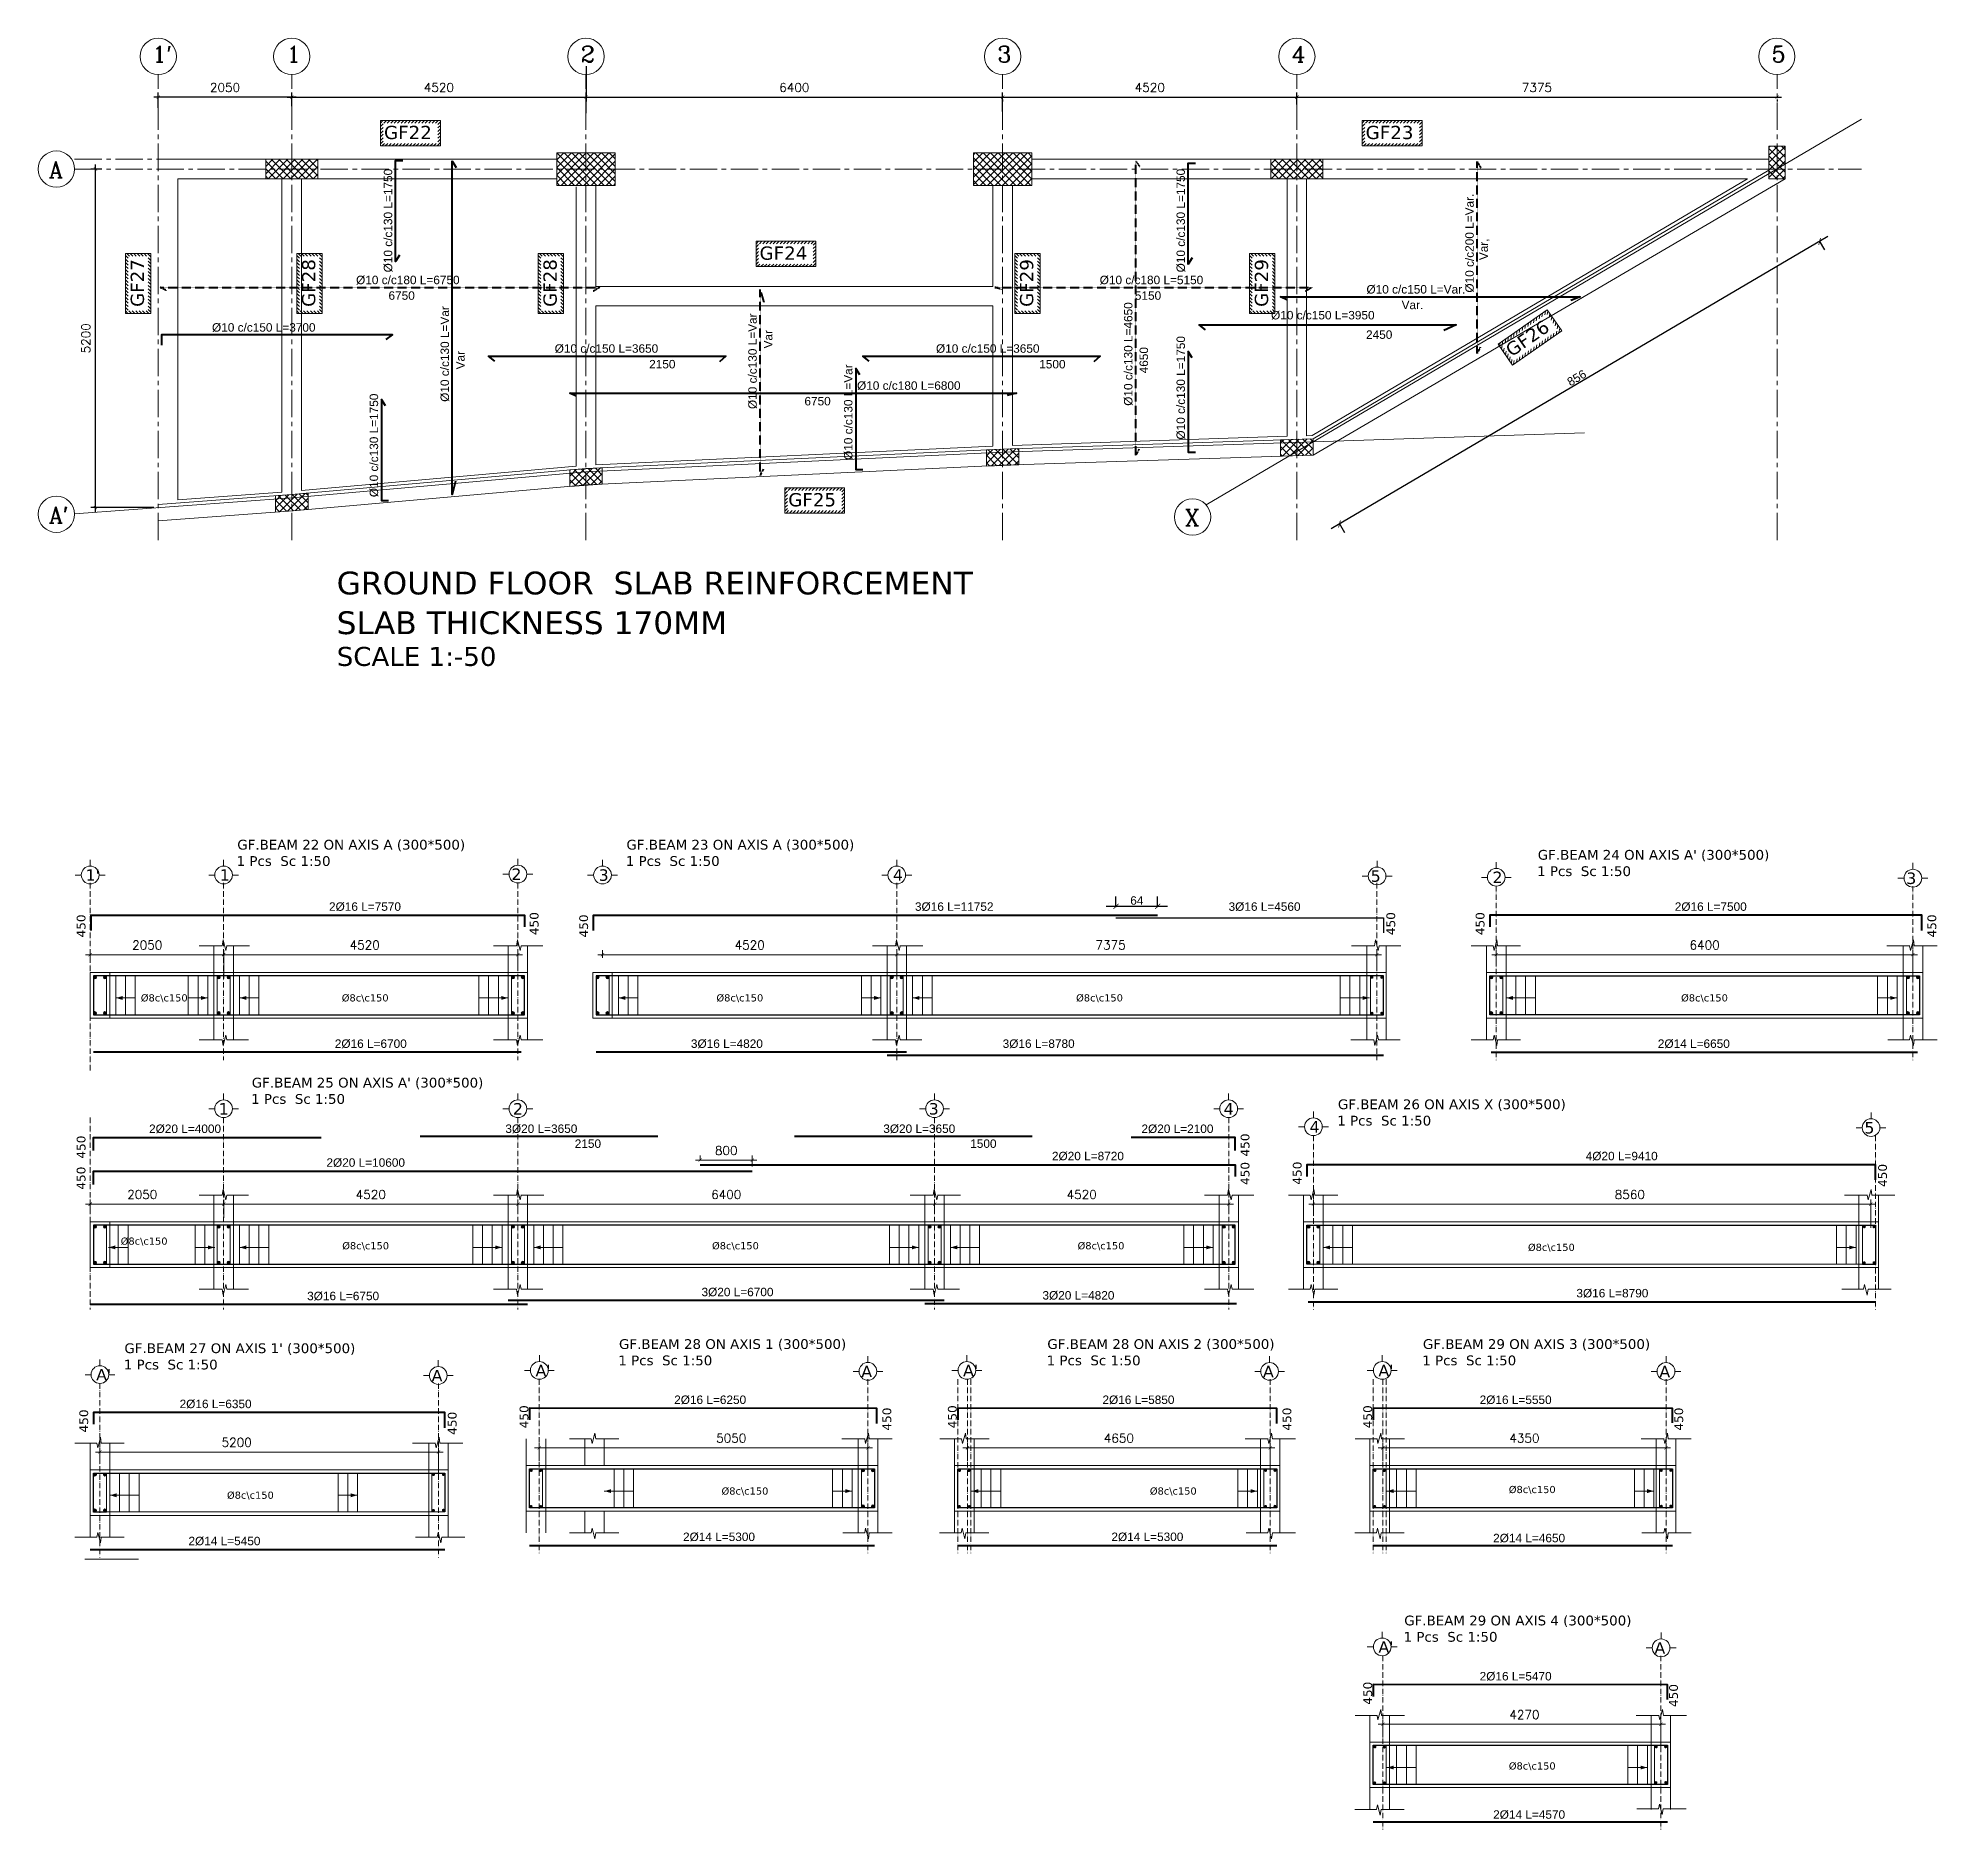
# Model space of a CAD drawing. Header units: inches. Extents: x -26151 to 62940, y -10194 to 246332.
# Drawn here: x 974 to 3910, y 109486 to 112237 of the extents above; entities that cross this region are included whole.
import ezdxf

# ---------------------------------------------------------------- set-up
doc = ezdxf.new("R2010")
doc.units = ezdxf.units.IN
doc.header["$LTSCALE"] = 0.7
doc.header["$MEASUREMENT"] = 0
for name, pattern in [('ACAD_ISO10W100', [18, 12, -3, 0, -3]), ('CENTER2', [1.125, 0.75, -0.125, 0.125, -0.125]), ('DASHED2', [0.375, 0.25, -0.125])]:
    doc.linetypes.add(name, pattern=pattern)
doc.layers.get('0').update_dxf_attribs({"lineweight": 13})
doc.layers.get('Defpoints').update_dxf_attribs({"lineweight": 5})
for name, color, linetype, lineweight in [('axis', 254, 'ACAD_ISO10W100', 9), ('BEAM', 5, 'Continuous', 0), ('BEAM FRAME', 5, 'Continuous', 18), ('COLUMN', 4, 'Continuous', 20), ('dim', 1, 'Continuous', 25), ('elevline', 30, 'Continuous', 20), ('FRAME 070', 5, 'Continuous', 60), ('hach', 9, 'Continuous', 9), ('hach 1', 254, 'Continuous', 9), ('hatch', 9, 'Continuous', 9), ('renforcment', 141, 'Continuous', 40), ('tex', 3, 'Continuous', 25), ('TEXT', 3, 'Continuous', 25), ('top rein. extension', 50, 'Continuous', 20), ('top renforcment', 7, 'Continuous', 40)]:
    doc.layers.add(name, color=color, linetype=linetype, lineweight=lineweight)
doc.styles.add('100', font='romans.shx', dxfattribs={"height": 13.5})
doc.styles.add('GENERATED_STYLE_4', font='verdanai.ttf')
doc.styles.add('romanc', font='verdana.ttf', dxfattribs={"height": 250})
doc.styles.get("Standard").update_dxf_attribs({"font": 'arial.ttf', "height": 13})
doc.dimstyles.new('100', dxfattribs={"dimtxt": 13.5, "dimasz": 5, "dimexe": 7, "dimexo": 7, "dimgap": 8, "dimtad": 1, "dimdec": 0, "dimlfac": 10, "dimzin": 4, "dimdsep": 46, "dimtxsty": '100', "dimblk": 'ARCHTICK', "dimcen": 0.09, "dimdle": 7, "dimclrd": 1, "dimclre": 8, "dimclrt": 2, "dimadec": 0, "dimazin": 1, "dimtfac": 1, "dimtdec": 0, "dimtix": 1, "dimtofl": 0, "dimtmove": 0, "dimatfit": 3, "dimldrblk": 'ARCHTICK', "dimfxl": 0, "dimtolj": 1, "dimtzin": 0, "dimlwd": -1, "dimlwe": -1, "dimarcsym": 0})
doc.dimstyles.new('abr100', dxfattribs={"dimtxt": 15, "dimasz": 5, "dimexe": 7, "dimexo": 7, "dimgap": 8, "dimtad": 1, "dimdec": 0, "dimlfac": 10, "dimzin": 4, "dimdsep": 46, "dimtxsty": '100', "dimblk": 'ARCHTICK', "dimcen": 0.09, "dimdle": 7, "dimclrd": 1, "dimclre": 8, "dimclrt": 2, "dimadec": 0, "dimazin": 1, "dimtfac": 1, "dimtdec": 0, "dimtix": 1, "dimtofl": 0, "dimtmove": 0, "dimatfit": 3, "dimldrblk": 'ARCHTICK', "dimfxl": 0, "dimtolj": 1, "dimtzin": 0, "dimlwd": -1, "dimlwe": -1, "dimarcsym": 0})
doc.dimstyles.get("Standard").update_dxf_attribs({"dimtxt": 13, "dimasz": 5, "dimexe": 0.18, "dimexo": 0.0625, "dimgap": 6, "dimtad": 1, "dimdec": 0, "dimlfac": 10, "dimzin": 0, "dimdsep": 46, "dimtxsty": 'Standard', "dimblk": 'ARCHTICK', "dimcen": 0.09, "dimse1": 1, "dimse2": 1, "dimclrd": 1, "dimclre": 7, "dimclrt": 3, "dimadec": 0, "dimazin": 0, "dimtfac": 1, "dimtdec": 0, "dimtix": 1, "dimtofl": 0, "dimtmove": 0, "dimatfit": 3, "dimldrblk": 'ARCHTICK', "dimfxl": 0, "dimtolj": 1, "dimtzin": 0, "dimarcsym": 0})
doc.dimstyles.new('STANDARD$0', dxfattribs={"dimscale": 0, "dimtxt": 50, "dimasz": 8, "dimexe": 15, "dimexo": 0.0625, "dimgap": 2, "dimtad": 1, "dimdec": 0, "dimzin": 0, "dimdsep": 46, "dimtxsty": 'Standard', "dimblk1": 'ARCHTICK', "dimblk2": 'ARCHTICK', "dimsah": 1, "dimcen": 0.09, "dimdle": 15, "dimclrd": 3, "dimclre": 3, "dimclrt": 3, "dimazin": 0, "dimtfac": 1, "dimtdec": 0, "dimtofl": 0, "dimtmove": 1, "dimatfit": 3, "dimldrblk": 'ARCHTICK', "dimfxl": 0, "dimtolj": 1, "dimtzin": 0, "dimarcsym": 0})
pattern_1 = [(45, (-460756.624, -147577.451), (-5.7452426, 5.7452426), []), (135, (-460756.624, -147577.451), (-5.7452426, -5.7452426), [])]
pattern_2 = [(45, (-460744.624, -147577.451), (-5.7452426, 5.7452426), []), (135, (-460744.624, -147577.451), (-5.7452426, -5.7452426), [])]

msp = doc.modelspace()

# ---------------------------------------------------------------- texts
at = {"layer": 'tex', "style": 'romanc'}
for p in [(1131.7, 110757.88, -33654.09), (1440.38, 110757.88, -33436.19), (2015.91, 110757.88, -33436.19), (2568.4, 110757.88, -33436.19), (3497.7, 110757.88, -33436.19), (1100.84, 110384.28, -33436.19), (1441.1, 110377.21, -33436.19), (2009.15, 110377.21, -33436.19), (2570.68, 110377.21, -33436.19), (3262.46, 110374.75, -33436.19), (1264.05, 109994.09, -33751.15), (2023.75, 110000.49, -33533.25), (2681.71, 110000.49, -33533.25), (3233.08, 110002.79), (3233.08, 109578.23)]:
    msp.add_text('%%C8c\\c150', height=11, dxfattribs=at).set_placement(p)
at = {"layer": 'TEXT', "style": 'romanc'}
for s, height, p in [('GF22', 20.4, (1505.3, 112082.27)), ('GF23', 20.4, (3013.19, 112082.27)), ('GF24', 20.4, (2082.15, 111896.97)), ('GF25', 20.4, (2126.25, 111518.19)), ('GROUND FLOOR  SLAB REINFORCEMENT  ', 35, (1432.57, 111383)), ('SLAB THICKNESS 170MM', 35, (1432.57, 111322.04)), ('GF.BEAM 22 ON AXIS A (300*500)', 15, (1279.9, 110991.11)), ('GF.BEAM 23 ON AXIS A (300*500)', 15, (1877.72, 110991.11)), ('1 Pcs  Sc 1:50 ', 15, (1278.88, 110966.02)), ('1 Pcs  Sc 1:50 ', 15, (1876.7, 110966.02)), ("GF.BEAM 24 ON AXIS A' (300*500)", 15, (3277.62, 110975.55)), ('1 Pcs  Sc 1:50 ', 15, (3276.6, 110950.45)), ("1'", 17.6, (1046.94, 110943.17)), ('1', 17.6, (1253.04, 110943.17)), ('2', 17.6, (1701.08, 110944.53)), ('3', 17.6, (1835.04, 110943.17)), ('4', 17.6, (2287.04, 110943.17)), ('5', 17.6, (3020.9, 110941.65)), ('2', 17.6, (3208.02, 110939.63)), ('3', 17.6, (3843.68, 110938.27)), ("GF.BEAM 25 ON AXIS A' (300*500)", 15, (1302.21, 110625.7)), ('1 Pcs  Sc 1:50 ', 15, (1301.19, 110600.6)), ('1', 17.6, (1251.36, 110584.17)), ('2', 17.6, (1703.36, 110584.17)), ('3', 17.6, (2342.02, 110584.17)), ('4', 17.6, (2795.16, 110584.17)), ('GF.BEAM 26 ON AXIS X (300*500)', 15, (2970.58, 110592.42)), ('1 Pcs  Sc 1:50 ', 15, (2969.57, 110567.32)), ('4', 17.6, (2927.12, 110556.5)), ('5', 17.6, (3779.32, 110555.13)), ("GF.BEAM 27 ON AXIS 1' (300*500)", 15, (1106.58, 110217.77, -314.97)), ('GF.BEAM 28 ON AXIS 1 (300*500)', 15, (1866.29, 110224.18, -97.06)), ('GF.BEAM 28 ON AXIS 2 (300*500)', 15, (2524.25, 110224.18, -97.06)), ('GF.BEAM 29 ON AXIS 3 (300*500)', 15, (3101.17, 110224.18, -97.06)), ('1 Pcs  Sc 1:50 ', 15, (1105.57, 110192.68, -314.97)), ("A'", 17.6, (1738.07, 110182.24, -97.06)), ('1 Pcs  Sc 1:50 ', 15, (1865.27, 110199.08, -97.06)), ("A'", 17.6, (2394.79, 110182.24, -97.06)), ('1 Pcs  Sc 1:50 ', 15, (2523.23, 110199.08, -97.06)), ("A'", 17.6, (3032.82, 110182.24, -97.06)), ('1 Pcs  Sc 1:50 ', 15, (3100.15, 110199.08, -97.06)), ("A'", 17.6, (1063.12, 110175.84, -314.97)), ('A', 17.6, (1578.53, 110174.47, -314.97)), ('A', 17.6, (2238.49, 110180.88, -97.06)), ('A', 17.6, (2855.52, 110180.76, -97.06)), ('A', 17.6, (3464.4, 110180.76, -97.06)), ('GF.BEAM 29 ON AXIS 4 (300*500)', 15, (3072.45, 109799.63, -97.06)), ('1 Pcs  Sc 1:50 ', 15, (3071.43, 109774.53, -97.06)), ("A'", 17.6, (3032.82, 109757.69, -97.06)), ('A', 17.6, (3456.88, 109756.2, -97.06))]:
    msp.add_text(s, height=height, dxfattribs=at).set_placement(p)
for s, height, rotation, p in [('GF27', 20.4, 90, (1136.58, 111824.57)), ('GF28', 20.4, 90, (1399.68, 111824.57)), ('GF28', 20.4, 90, (1770.57, 111824.57)), ('GF29', 20.4, 90, (2502.62, 111824.57)), ('GF29', 20.4, 90, (2863.34, 111824.57)), ('GF26', 20.4, 34.88725, (3237.29, 111747.05)), ('450', 13.5, 90, (1046.68, 110856.13, -72957.14)), ('450', 13.5, 90, (1742.64, 110859.68, -73392.95)), ('450', 13.5, 90, (1818.68, 110856.13, -72739.24)), ('450', 13.5, 90, (3058.5, 110859.68, -73392.95)), ('450', 13.5, 90, (3195.68, 110859.68, -73392.95)), ('450', 13.5, 90, (3889.64, 110856.13, -72957.14)), ('450', 13.5, 90, (2834.64, 110519.73, -73175.05)), ('450', 13.5, 90, (1046.68, 110516.49, -72739.24)), ('450', 13.5, 90, (1046.68, 110468.79, -72739.24)), ('450', 13.5, 90, (2834.64, 110475.98, -73175.05)), ('450', 13.5, 90, (2914.78, 110476.55, -73392.95)), ('450', 13.5, 90, (3813.94, 110473, -72957.14)), ('450', 13.5, 90, (1050.78, 110095.89, -73707.92)), ('450', 13.5, 90, (1616.78, 110092.34, -73272.11)), ('450', 13.5, 90, (1727.04, 110102.3, -73490.01)), ('450', 13.5, 90, (2284.45, 110098.74, -73054.2)), ('450', 13.5, 90, (2385, 110102.3, -73490.01)), ('450', 13.5, 90, (2898.98, 110098.74, -73054.2)), ('450', 13.5, 90, (3023.02, 110102.3, -73490.01)), ('450', 13.5, 90, (3500.87, 110098.74, -73054.2)), ('450', 13.5, 90, (3023.02, 109677.75, -73490.01)), ('450', 13.5, 90, (3492.86, 109674.19, -73054.2))]:
    msp.add_text(s, height=height, rotation=rotation, dxfattribs=at).set_placement(p)
at = {"layer": 'TEXT', "color": 7, "style": 'romanc'}
msp.add_text('SCALE 1:-50', height=29.1666, dxfattribs=at).set_placement((1432.72, 111273.18))
at = {"layer": 'TEXT', "char_height": 25, "attachment_point": 1, "style": 'GENERATED_STYLE_4'}
for s, insert in [("{\\Fromanc|c0;1'}", (1149.46, 112225.25)), ('{\\Fromanc|c0;1}', (1355.64, 112225.25)), ('{\\Fromanc|c0;2}', (1807.64, 112225.25)), ('{\\Fromanc|c0;3}', (2447.64, 112225.25)), ('{\\Fromanc|c0;4}', (2899.64, 112225.25)), ('{\\Fromanc|c0;5}', (3636.91, 112225.25)), ('{\\Fromanc|c0;A}', (990.56, 112047.77)), ("{\\Fromanc|c0;A'}", (990.56, 111517.64)), ('{\\Fromanc|c0;X}', (2735.9, 111513.39))]:
    msp.add_mtext(s, dxfattribs=dict(at, insert=insert))

# ---------------------------------------------------------------- blocks, each defined once
blk = doc.blocks.new('_ArchTick')
at = {"color": 0, "linetype": 'ByBlock', "lineweight": 0, "const_width": 0.15}
blk.add_lwpolyline([(-0.5, -0.5), (0.5, 0.5)], dxfattribs=at)
blk = doc.blocks.new('*D1832')
at = {"layer": 'Defpoints', "color": 0, "transparency": 16777216}
for p in [(1815.6, 112146.8), (1363.6, 112125.9), (1815.6, 112115.2)]:
    blk.add_point(p, dxfattribs=at)
at = {"layer": 'dim', "color": 1, "transparency": 16777216}
blk.add_line((1356.6, 112146.8), (1822.6, 112146.8), dxfattribs=at)
at = {"layer": 'dim', "color": 8, "transparency": 16777216}
for p, q in [((1363.6, 112132.9), (1363.6, 112153.8)), ((1815.6, 112122.2), (1815.6, 112153.8))]:
    blk.add_line(p, q, dxfattribs=at)
at = {"layer": 'dim', "color": 1, "transparency": 16777216, "xscale": 5, "yscale": 5, "zscale": 5, "rotation": 180}
blk.add_blockref('_ArchTick', (1363.6, 112146.8), dxfattribs=at)
at = {"layer": 'dim', "color": 1, "transparency": 16777216, "xscale": 5, "yscale": 5, "zscale": 5}
blk.add_blockref('_ArchTick', (1815.6, 112146.8), dxfattribs=at)
at = {"layer": 'dim', "color": 2, "transparency": 16777216, "insert": (1589.6, 112161.6), "char_height": 13.5, "attachment_point": 5, "style": '100'}
blk.add_mtext('\\A1;4520', dxfattribs=at)
blk = doc.blocks.new('*D1833')
at = {"layer": 'Defpoints', "color": 0, "transparency": 16777216}
for p in [(2455.6, 112149.9), (2907.6, 112146.8), (2907.6, 112128.6)]:
    blk.add_point(p, dxfattribs=at)
at = {"layer": 'dim', "color": 1, "transparency": 16777216}
blk.add_line((2448.6, 112146.8), (2914.6, 112146.8), dxfattribs=at)
at = {"layer": 'dim', "color": 8, "transparency": 16777216}
for p, q in [((2455.6, 112142.9), (2455.6, 112139.8)), ((2907.6, 112135.6), (2907.6, 112153.8))]:
    blk.add_line(p, q, dxfattribs=at)
at = {"layer": 'dim', "color": 1, "transparency": 16777216, "xscale": 5, "yscale": 5, "zscale": 5, "rotation": 180}
blk.add_blockref('_ArchTick', (2455.6, 112146.8), dxfattribs=at)
at = {"layer": 'dim', "color": 1, "transparency": 16777216, "xscale": 5, "yscale": 5, "zscale": 5}
blk.add_blockref('_ArchTick', (2907.6, 112146.8), dxfattribs=at)
at = {"layer": 'dim', "color": 2, "transparency": 16777216, "insert": (2681.6, 112161.6), "char_height": 13.5, "attachment_point": 5, "style": '100'}
blk.add_mtext('\\A1;4520', dxfattribs=at)
blk = doc.blocks.new('*D1834')
at = {"layer": 'Defpoints', "color": 0, "transparency": 16777216}
for p in [(1062, 112036.3), (1078.7, 112036.3), (1158.6, 111516.3)]:
    blk.add_point(p, dxfattribs=at)
at = {"layer": 'dim', "color": 8, "transparency": 16777216}
for p, q in [((1071.7, 112036.3), (1055, 112036.3)), ((1151.6, 111516.3), (1055, 111516.3))]:
    blk.add_line(p, q, dxfattribs=at)
at = {"layer": 'dim', "color": 1, "transparency": 16777216}
blk.add_line((1062, 111509.3), (1062, 112043.3), dxfattribs=at)
at = {"layer": 'dim', "color": 1, "transparency": 16777216, "xscale": 5, "yscale": 5, "zscale": 5}
for p, rotation in [((1062, 112036.3), 90), ((1062, 111516.3), 270)]:
    blk.add_blockref('_ArchTick', p, dxfattribs=dict(at, rotation=rotation))
at = {"layer": 'dim', "color": 2, "transparency": 16777216, "insert": (1047.3, 111776.3), "char_height": 13.5, "attachment_point": 5, "rotation": 90, "style": '100'}
blk.add_mtext('\\A1;5200', dxfattribs=at)
blk = doc.blocks.new('*D1835')
at = {"layer": 'Defpoints', "color": 0, "transparency": 16777216}
for p in [(3645.1, 112149.9), (3645.1, 112146.8), (2907.6, 112128.6)]:
    blk.add_point(p, dxfattribs=at)
at = {"layer": 'dim', "color": 1, "transparency": 16777216}
blk.add_line((2900.6, 112146.8), (3652.1, 112146.8), dxfattribs=at)
at = {"layer": 'dim', "color": 8, "transparency": 16777216}
for p, q in [((2907.6, 112135.6), (2907.6, 112153.8)), ((3645.1, 112142.9), (3645.1, 112139.8))]:
    blk.add_line(p, q, dxfattribs=at)
at = {"layer": 'dim', "color": 1, "transparency": 16777216, "xscale": 5, "yscale": 5, "zscale": 5, "rotation": 180}
blk.add_blockref('_ArchTick', (2907.6, 112146.8), dxfattribs=at)
at = {"layer": 'dim', "color": 1, "transparency": 16777216, "xscale": 5, "yscale": 5, "zscale": 5}
blk.add_blockref('_ArchTick', (3645.1, 112146.8), dxfattribs=at)
at = {"layer": 'dim', "color": 2, "transparency": 16777216, "insert": (3276.3, 112161.6), "char_height": 13.5, "attachment_point": 5, "style": '100'}
blk.add_mtext('\\A1;7375', dxfattribs=at)
blk = doc.blocks.new('*D1836')
at = {"layer": 'Defpoints', "color": 0, "transparency": 16777216}
for p in [(1158.6, 112146.8), (1158.6, 112123.3), (1363.6, 112126.3)]:
    blk.add_point(p, dxfattribs=at)
at = {"layer": 'dim', "color": 1, "transparency": 16777216}
blk.add_line((1370.6, 112146.8), (1151.6, 112146.8), dxfattribs=at)
at = {"layer": 'dim', "color": 8, "transparency": 16777216}
for p, q in [((1158.6, 112130.3), (1158.6, 112153.8)), ((1363.6, 112133.3), (1363.6, 112153.8))]:
    blk.add_line(p, q, dxfattribs=at)
at = {"layer": 'dim', "color": 1, "transparency": 16777216, "xscale": 5, "yscale": 5, "zscale": 5, "rotation": 180}
blk.add_blockref('_ArchTick', (1158.6, 112146.8), dxfattribs=at)
at = {"layer": 'dim', "color": 1, "transparency": 16777216, "xscale": 5, "yscale": 5, "zscale": 5}
blk.add_blockref('_ArchTick', (1363.6, 112146.8), dxfattribs=at)
at = {"layer": 'dim', "color": 2, "transparency": 16777216, "insert": (1261.1, 112161.6), "char_height": 13.5, "attachment_point": 5, "style": '100'}
blk.add_mtext('\\A1;2050', dxfattribs=at)
blk = doc.blocks.new('*D1837')
at = {"layer": 'Defpoints', "color": 0, "transparency": 16777216}
for p in [(1815.6, 112201.4), (2455.6, 112146.8), (2455.6, 112117.8)]:
    blk.add_point(p, dxfattribs=at)
at = {"layer": 'dim', "color": 8, "transparency": 16777216}
for p, q in [((1815.6, 112194.4), (1815.6, 112139.8)), ((2455.6, 112124.8), (2455.6, 112153.8))]:
    blk.add_line(p, q, dxfattribs=at)
at = {"layer": 'dim', "color": 1, "transparency": 16777216}
blk.add_line((1808.6, 112146.8), (2462.6, 112146.8), dxfattribs=at)
at = {"layer": 'dim', "color": 1, "transparency": 16777216, "xscale": 5, "yscale": 5, "zscale": 5, "rotation": 180}
blk.add_blockref('_ArchTick', (1815.6, 112146.8), dxfattribs=at)
at = {"layer": 'dim', "color": 1, "transparency": 16777216, "xscale": 5, "yscale": 5, "zscale": 5}
blk.add_blockref('_ArchTick', (2455.6, 112146.8), dxfattribs=at)
at = {"layer": 'dim', "color": 2, "transparency": 16777216, "insert": (2135.6, 112161.6), "char_height": 13.5, "attachment_point": 5, "style": '100'}
blk.add_mtext('\\A1;6400', dxfattribs=at)
blk = doc.blocks.new('*D1838')
at = {"layer": 'Defpoints', "color": 0, "transparency": 16777216}
for p in [(1815.6, 111723.9, -26473), (2030.6, 111723.9, -40395.4), (2030.6, 111723.9)]:
    blk.add_point(p, dxfattribs=at)
at = {"layer": 'TEXT', "color": 3, "transparency": 16777216, "insert": (1932.8, 111736.5), "char_height": 13, "attachment_point": 5}
blk.add_mtext('\\A1;2150', dxfattribs=at)
blk = doc.blocks.new('*D1839')
at = {"layer": 'Defpoints', "color": 0, "transparency": 16777216}
for p in [(1665.6, 111749.1), (2030.6, 111749.1), (2030.6, 111747.4)]:
    blk.add_point(p, dxfattribs=at)
at = {"layer": 'TEXT', "color": 3, "transparency": 16777216, "insert": (1847, 111760.4), "char_height": 13, "attachment_point": 5}
blk.add_mtext('\\A1;%%C10 c/c150 L=3650', dxfattribs=at)
blk = doc.blocks.new('*D1840')
at = {"layer": 'Defpoints', "color": 0, "transparency": 16777216}
for p in [(2455.6, 111723.9, -26473), (2605.6, 111723.9, -40395.4), (2605.6, 111723.9)]:
    blk.add_point(p, dxfattribs=at)
at = {"layer": 'TEXT', "color": 3, "transparency": 16777216, "insert": (2532, 111736.5), "char_height": 13, "attachment_point": 5}
blk.add_mtext('\\A1;1500', dxfattribs=at)
blk = doc.blocks.new('*D1841')
at = {"layer": 'Defpoints', "color": 0, "transparency": 16777216}
for p in [(2240.6, 111749.1), (2605.6, 111749.1), (2605.6, 111747.4)]:
    blk.add_point(p, dxfattribs=at)
at = {"layer": 'TEXT', "color": 3, "transparency": 16777216, "insert": (2432.7, 111760.4), "char_height": 13, "attachment_point": 5}
blk.add_mtext('\\A1;%%C10 c/c150 L=3650', dxfattribs=at)
blk = doc.blocks.new('*D1842')
at = {"layer": 'Defpoints', "color": 0, "transparency": 16777216}
for p in [(2907.6, 111797, -25376.8), (3152.6, 111797, -12367), (3152.6, 111769.3)]:
    blk.add_point(p, dxfattribs=at)
at = {"layer": 'TEXT', "color": 3, "transparency": 16777216, "insert": (3034, 111781.9), "char_height": 13, "attachment_point": 5, "rotation": 0.0003}
blk.add_mtext('\\A1;2450', dxfattribs=at)
blk = doc.blocks.new('*D1843')
at = {"layer": 'Defpoints', "color": 0, "transparency": 16777216}
for p in [(2757.6, 111800.3), (3107.6, 111800.3), (3107.6, 111798.6)]:
    blk.add_point(p, dxfattribs=at)
at = {"layer": 'TEXT', "color": 3, "transparency": 16777216, "insert": (2947.4, 111811.6), "char_height": 13, "attachment_point": 5}
blk.add_mtext('\\A1;%%C10 c/c150 L=3950', dxfattribs=at)
blk = doc.blocks.new('*D1844')
at = {"layer": 'Defpoints', "color": 0, "transparency": 16777216}
for p in [(1161.6, 111829.2, -19467.6), (1836.6, 111829.2, -59863), (1836.6, 111829.2)]:
    blk.add_point(p, dxfattribs=at)
at = {"layer": 'TEXT', "color": 3, "transparency": 16777216, "insert": (1532.4, 111841.9), "char_height": 13, "attachment_point": 5}
blk.add_mtext('\\A1;6750', dxfattribs=at)
blk = doc.blocks.new('*D1845')
at = {"layer": 'Defpoints', "color": 0, "transparency": 16777216}
for p in [(1161.6, 111854.4), (1836.6, 111854.4, -19467.6), (1836.6, 111852.7)]:
    blk.add_point(p, dxfattribs=at)
at = {"layer": 'TEXT', "color": 3, "transparency": 16777216, "insert": (1541.9, 111865.7), "char_height": 13, "attachment_point": 5}
blk.add_mtext('\\A1;%%C10 c/c180 L=6750', dxfattribs=at)
blk = doc.blocks.new('*D1846')
at = {"layer": 'Defpoints', "color": 0, "transparency": 16777216}
for p in [(1790.6, 111667.1, -19467.6), (2465.6, 111667.1, -59863), (2465.6, 111667.1)]:
    blk.add_point(p, dxfattribs=at)
at = {"layer": 'TEXT', "color": 3, "transparency": 16777216, "insert": (2171.3, 111679.7), "char_height": 13, "attachment_point": 5}
blk.add_mtext('\\A1;6750', dxfattribs=at)
blk = doc.blocks.new('*D1847')
at = {"layer": 'Defpoints', "color": 0, "transparency": 16777216}
for p in [(1921.1, 111692.2), (2596.2, 111692.2, -19467.6), (2596.2, 111690.5)]:
    blk.add_point(p, dxfattribs=at)
at = {"layer": 'TEXT', "color": 3, "transparency": 16777216, "insert": (2311.4, 111703.5), "char_height": 13, "attachment_point": 5}
blk.add_mtext('\\A1;%%C10 c/c180 L=6800', dxfattribs=at)
blk = doc.blocks.new('*D1848')
at = {"layer": 'Defpoints', "color": 0, "transparency": 16777216}
for p in [(2415.6, 111829.2, -19467.6), (2930.6, 111829.2, -79330.7), (2930.6, 111829.2)]:
    blk.add_point(p, dxfattribs=at)
at = {"layer": 'TEXT', "color": 3, "transparency": 16777216, "insert": (2678.9, 111841.9), "char_height": 13, "attachment_point": 5}
blk.add_mtext('\\A1;5150', dxfattribs=at)
blk = doc.blocks.new('*D1849')
at = {"layer": 'Defpoints', "color": 0, "transparency": 16777216}
for p in [(2415.5, 111854.4), (2930.6, 111854.4, -38935.3), (2930.6, 111852.7)]:
    blk.add_point(p, dxfattribs=at)
at = {"layer": 'TEXT', "color": 3, "transparency": 16777216, "insert": (2684.2, 111865.7), "char_height": 13, "attachment_point": 5}
blk.add_mtext('\\A1;%%C10 c/c180 L=5150', dxfattribs=at)
blk = doc.blocks.new('*D1850')
at = {"layer": 'Defpoints', "color": 0, "transparency": 16777216}
for p in [(2882.6, 111814.9, -19467.6), (3316.5, 111814.9, -79330.7), (3316.5, 111814.9)]:
    blk.add_point(p, dxfattribs=at)
at = {"layer": 'TEXT', "color": 3, "transparency": 16777216, "insert": (3085.1, 111827.5), "char_height": 13, "attachment_point": 5}
blk.add_mtext('\\A1;Var.', dxfattribs=at)
blk = doc.blocks.new('*D1851')
at = {"layer": 'Defpoints', "color": 0, "transparency": 16777216}
for p in [(2882.5, 111840), (3316.5, 111840, -38935.3), (3316.5, 111838.3)]:
    blk.add_point(p, dxfattribs=at)
at = {"layer": 'TEXT', "color": 3, "transparency": 16777216, "insert": (3090.4, 111851.3), "char_height": 13, "attachment_point": 5}
blk.add_mtext('\\A1;%%C10 c/c150 L=Var.', dxfattribs=at)
blk = doc.blocks.new('*D1852')
at = {"layer": 'Defpoints', "color": 0, "transparency": 16777216}
for p in [(1501.3, 111667.8), (1501.3, 111492.8), (1503, 111492.8)]:
    blk.add_point(p, dxfattribs=at)
at = {"layer": 'TEXT', "color": 3, "transparency": 16777216, "insert": (1490, 111611.9), "char_height": 13, "attachment_point": 5, "rotation": 90}
blk.add_mtext('\\A1;%%C10 c/c130 L=1750', dxfattribs=at)
blk = doc.blocks.new('*D1853')
at = {"layer": 'Defpoints', "color": 0, "transparency": 16777216}
for p in [(1635.4, 112061.3, -59863), (1635.4, 112061.3), (1635.4, 111596.3, -59863)]:
    blk.add_point(p, dxfattribs=at)
at = {"layer": 'TEXT', "color": 3, "transparency": 16777216, "insert": (1622.8, 111742.7), "char_height": 13, "attachment_point": 5, "rotation": 90}
blk.add_mtext('\\A1;Var', dxfattribs=at)
blk = doc.blocks.new('*D1854')
at = {"layer": 'Defpoints', "color": 0, "transparency": 16777216}
for p in [(1610.2, 112061.3, -19467.6), (1611.9, 112061.3), (1610.2, 111596.2, -40395.4)]:
    blk.add_point(p, dxfattribs=at)
at = {"layer": 'TEXT', "color": 3, "transparency": 16777216, "insert": (1598.9, 111752.2), "char_height": 13, "attachment_point": 5, "rotation": 90}
blk.add_mtext('\\A1;%%C10 c/c130 L=Var', dxfattribs=at)
blk = doc.blocks.new('*D1855')
at = {"layer": 'Defpoints', "color": 0, "transparency": 16777216}
for p in [(2108.1, 111872.3, -119726), (2108.1, 111872.3), (2108.1, 111596.3, -59863)]:
    blk.add_point(p, dxfattribs=at)
at = {"layer": 'TEXT', "color": 3, "transparency": 16777216, "insert": (2095.5, 111774.9), "char_height": 13, "attachment_point": 5, "rotation": 90}
blk.add_mtext('\\A1;Var', dxfattribs=at)
blk = doc.blocks.new('*D1856')
at = {"layer": 'Defpoints', "color": 0, "transparency": 16777216}
for p in [(2082.9, 111872.3, -79330.7), (2084.6, 111872.3), (2082.9, 111596.2, -40395.4)]:
    blk.add_point(p, dxfattribs=at)
at = {"layer": 'TEXT', "color": 3, "transparency": 16777216, "insert": (2071.6, 111741.1), "char_height": 13, "attachment_point": 5, "rotation": 90}
blk.add_mtext('\\A1;%%C10 c/c130 L=Var', dxfattribs=at)
blk = doc.blocks.new('*D1857')
at = {"layer": 'Defpoints', "color": 0, "transparency": 16777216}
for p in [(2685.2, 112061.3, -59863), (2685.2, 112061.3), (2685.2, 111596.3, -59863)]:
    blk.add_point(p, dxfattribs=at)
at = {"layer": 'TEXT', "color": 3, "transparency": 16777216, "insert": (2672.5, 111742.7), "char_height": 13, "attachment_point": 5, "rotation": 90}
blk.add_mtext('\\A1;4650', dxfattribs=at)
blk = doc.blocks.new('*D1858')
at = {"layer": 'Defpoints', "color": 0, "transparency": 16777216}
for p in [(2660, 112061.3, -19467.6), (2661.7, 112061.3), (2660, 111596.2, -40395.4)]:
    blk.add_point(p, dxfattribs=at)
at = {"layer": 'TEXT', "color": 3, "transparency": 16777216, "insert": (2648.7, 111752.2), "char_height": 13, "attachment_point": 5, "rotation": 90}
blk.add_mtext('\\A1;%%C10 c/c130 L=4650', dxfattribs=at)
blk = doc.blocks.new('*D1859')
at = {"layer": 'Defpoints', "color": 0, "transparency": 16777216}
for p in [(3209.5, 112061.3, -59863), (3209.5, 112061.3), (3209.5, 111766.5, -59863)]:
    blk.add_point(p, dxfattribs=at)
at = {"layer": 'TEXT', "color": 3, "transparency": 16777216, "insert": (3195.7, 111913), "char_height": 13, "attachment_point": 5, "rotation": 90}
blk.add_mtext('\\A1;Var,', dxfattribs=at)
blk = doc.blocks.new('*D1860')
at = {"layer": 'Defpoints', "color": 0, "transparency": 16777216}
for p in [(3184.3, 112061.3, -19467.6), (3186, 112061.3), (3184.3, 111766.5, -40395.4)]:
    blk.add_point(p, dxfattribs=at)
at = {"layer": 'TEXT', "color": 3, "transparency": 16777216, "insert": (3173, 111922.5), "char_height": 13, "attachment_point": 5, "rotation": 90}
blk.add_mtext('\\A1;%%C10 c/c200 L=Var.', dxfattribs=at)
blk = doc.blocks.new('*D1861')
at = {"layer": 'Defpoints', "color": 0, "transparency": 16777216}
for p in [(1148.6, 111781.5), (1148.6, 111779.8), (1518.6, 111781.5, 13009.9)]:
    blk.add_point(p, dxfattribs=at)
at = {"layer": 'TEXT', "color": 3, "transparency": 16777216, "insert": (1320.6, 111792.8), "char_height": 13, "attachment_point": 5}
blk.add_mtext('\\A1;%%C10 c/c150 L=3700', dxfattribs=at)
blk = doc.blocks.new('*D1862')
at = {"layer": 'Defpoints', "color": 0, "transparency": 16777216}
for p in [(2229.9, 111718.9), (2229.9, 111543.9), (2231.6, 111543.9)]:
    blk.add_point(p, dxfattribs=at)
at = {"layer": 'TEXT', "color": 3, "transparency": 16777216, "insert": (2218.6, 111662.9), "char_height": 13, "attachment_point": 5, "rotation": 90}
blk.add_mtext('\\A1;%%C10 c/c130 L=Var', dxfattribs=at)
blk = doc.blocks.new('*D1863')
at = {"layer": 'Defpoints', "color": 0, "transparency": 16777216}
for p in [(2740.7, 111756.3), (2740.7, 111581.3), (2742.4, 111581.3)]:
    blk.add_point(p, dxfattribs=at)
at = {"layer": 'TEXT', "color": 3, "transparency": 16777216, "insert": (2729.4, 111700.3), "char_height": 13, "attachment_point": 5, "rotation": 90}
blk.add_mtext('\\A1;%%C10 c/c130 L=1750', dxfattribs=at)
blk = doc.blocks.new('*D1864')
at = {"layer": 'Defpoints', "color": 0, "transparency": 16777216}
for p in [(2740.7, 112076.2), (2742.4, 112076.2), (2740.7, 111901.2)]:
    blk.add_point(p, dxfattribs=at)
at = {"layer": 'TEXT', "color": 3, "transparency": 16777216, "insert": (2729.4, 111957.1), "char_height": 13, "attachment_point": 5, "rotation": 90}
blk.add_mtext('\\A1;%%C10 c/c130 L=1750', dxfattribs=at)
blk = doc.blocks.new('*D1865')
at = {"layer": 'Defpoints', "color": 0, "transparency": 16777216}
for p in [(1523, 112076.2), (1524.7, 112076.2), (1523, 111901.2)]:
    blk.add_point(p, dxfattribs=at)
at = {"layer": 'TEXT', "color": 3, "transparency": 16777216, "insert": (1511.7, 111957.1), "char_height": 13, "attachment_point": 5, "rotation": 90}
blk.add_mtext('\\A1;%%C10 c/c130 L=1750', dxfattribs=at)
blk = doc.blocks.new('*D1876')
at = {"layer": 'Defpoints', "color": 0, "transparency": 16777216}
for p in [(3645.1, 112036.3), (2907.6, 111602.4), (2973, 111491.2)]:
    blk.add_point(p, dxfattribs=at)
at = {"layer": 'hach', "color": 3, "lineweight": -2, "transparency": 16777216}
for p, q in [((3723.4, 111932.6), (2960.1, 111483.6)), ((3709.9, 111926.1), (3718.1, 111912.1)), ((2972.4, 111492.2), (2980.6, 111478.2))]:
    blk.add_line(p, q, dxfattribs=at)
at = {"layer": 'hach', "color": 3, "lineweight": -2, "transparency": 16777216, "xscale": 8, "yscale": 8, "zscale": 8}
for p, rotation in [((3710.5, 111925), 30.46773500303659), ((2973, 111491.2), 210.4677350030366)]:
    blk.add_blockref('_ArchTick', p, dxfattribs=dict(at, rotation=rotation))
at = {"layer": 'hach', "color": 3, "transparency": 16777216, "insert": (3337.4, 111715.5), "char_height": 13, "attachment_point": 5, "rotation": 30.4677}
blk.add_mtext('\\A1;856', dxfattribs=at)
blk = doc.blocks.new('*D1890')
at = {"color": 1, "transparency": 16777216}
blk.add_line((1252, 110829.7), (1718, 110829.7), dxfattribs=at)
at = {"color": 8, "transparency": 16777216}
for p, q in [((1259, 110793.1), (1259, 110836.7)), ((1711, 110811.5), (1711, 110836.7))]:
    blk.add_line(p, q, dxfattribs=at)
at = {"layer": 'Defpoints', "color": 0, "transparency": 16777216}
for p in [(1711, 110829.7), (1711, 110804.5), (1259, 110786.1)]:
    blk.add_point(p, dxfattribs=at)
at = {"color": 1, "transparency": 16777216, "xscale": 5, "yscale": 5, "zscale": 5, "rotation": 180}
blk.add_blockref('_ArchTick', (1259, 110829.7), dxfattribs=at)
at = {"color": 1, "transparency": 16777216, "xscale": 5, "yscale": 5, "zscale": 5}
blk.add_blockref('_ArchTick', (1711, 110829.7), dxfattribs=at)
at = {"color": 2, "transparency": 16777216, "insert": (1475.6, 110844.5), "char_height": 13.5, "attachment_point": 5, "style": '100'}
blk.add_mtext('\\A1;4520', dxfattribs=at)
blk = doc.blocks.new('*D1891')
at = {"layer": 'Defpoints', "color": 0, "transparency": 16777216}
for p in [(1059, 110679.8, -13870.6), (1716.2, 110679.8, -37318.8), (1716.2, 110679.8)]:
    blk.add_point(p, dxfattribs=at)
at = {"layer": 'TEXT', "color": 3, "transparency": 16777216, "insert": (1485, 110692.8), "char_height": 13, "attachment_point": 5}
blk.add_mtext('\\A1;2%%C16 L=6700', dxfattribs=at)
blk = doc.blocks.new('*D1892')
at = {"layer": 'Defpoints', "color": 0, "transparency": 16777216}
for p in [(1009, 110890.3, 46.4), (1009, 110890.3), (1766.2, 110890.3, -440.4)]:
    blk.add_point(p, dxfattribs=at)
at = {"layer": 'TEXT', "color": 3, "transparency": 16777216, "insert": (1476.1, 110903.3), "char_height": 13, "attachment_point": 5}
blk.add_mtext('\\A1;2%%C16 L=7570', dxfattribs=at)
blk = doc.blocks.new('*D1893')
at = {"color": 1, "transparency": 16777216}
blk.add_line((1266, 110829.7), (1047, 110829.7), dxfattribs=at)
at = {"color": 8, "transparency": 16777216}
for p, q in [((1054, 110824.6), (1054, 110836.7)), ((1259, 110793.1), (1259, 110836.7))]:
    blk.add_line(p, q, dxfattribs=at)
at = {"layer": 'Defpoints', "color": 0, "transparency": 16777216}
for p in [(1054, 110829.7), (1054, 110817.6), (1259, 110786.1)]:
    blk.add_point(p, dxfattribs=at)
at = {"color": 1, "transparency": 16777216, "xscale": 5, "yscale": 5, "zscale": 5, "rotation": 180}
blk.add_blockref('_ArchTick', (1054, 110829.7), dxfattribs=at)
at = {"color": 1, "transparency": 16777216, "xscale": 5, "yscale": 5, "zscale": 5}
blk.add_blockref('_ArchTick', (1259, 110829.7), dxfattribs=at)
at = {"color": 2, "transparency": 16777216, "insert": (1141.6, 110844.5), "char_height": 13.5, "attachment_point": 5, "style": '100'}
blk.add_mtext('\\A1;2050', dxfattribs=at)
blk = doc.blocks.new('*D1894')
at = {"color": 1, "transparency": 16777216}
blk.add_line((2286, 110829.7), (3037.5, 110829.7), dxfattribs=at)
at = {"color": 8, "transparency": 16777216}
for p, q in [((2293, 110793.1), (2293, 110836.7)), ((3030.5, 110810.8), (3030.5, 110836.7))]:
    blk.add_line(p, q, dxfattribs=at)
at = {"layer": 'Defpoints', "color": 0, "transparency": 16777216}
for p in [(3030.5, 110829.7), (3030.5, 110803.8), (2293, 110786.1)]:
    blk.add_point(p, dxfattribs=at)
at = {"color": 1, "transparency": 16777216, "xscale": 5, "yscale": 5, "zscale": 5, "rotation": 180}
blk.add_blockref('_ArchTick', (2293, 110829.7), dxfattribs=at)
at = {"color": 1, "transparency": 16777216, "xscale": 5, "yscale": 5, "zscale": 5}
blk.add_blockref('_ArchTick', (3030.5, 110829.7), dxfattribs=at)
at = {"color": 2, "transparency": 16777216, "insert": (2621.4, 110844.5), "char_height": 13.5, "attachment_point": 5, "style": '100'}
blk.add_mtext('\\A1;7375', dxfattribs=at)
blk = doc.blocks.new('*D1895')
at = {"layer": 'Defpoints', "color": 0, "transparency": 16777216}
for p in [(1831, 110679.8, -13652.7), (2906.2, 110679.8, -37318.8), (2906.2, 110679.8)]:
    blk.add_point(p, dxfattribs=at)
at = {"layer": 'TEXT', "color": 3, "transparency": 16777216, "insert": (2510.9, 110692.8), "char_height": 13, "attachment_point": 5}
blk.add_mtext('\\A1;3%%C16 L=8780', dxfattribs=at)
blk = doc.blocks.new('*D1896')
at = {"layer": 'Defpoints', "color": 0, "transparency": 16777216}
for p in [(1613, 110890.3, 264.3), (1613, 110890.3), (2788.2, 110890.3, -440.4)]:
    blk.add_point(p, dxfattribs=at)
at = {"layer": 'TEXT', "color": 3, "transparency": 16777216, "insert": (2381.2, 110903.3), "char_height": 13, "attachment_point": 5}
blk.add_mtext('\\A1;3%%C16 L=11752', dxfattribs=at)
blk = doc.blocks.new('*D1897')
at = {"color": 1, "transparency": 16777216}
blk.add_line((2300, 110829.7), (1834, 110829.7), dxfattribs=at)
at = {"color": 8, "transparency": 16777216}
for p, q in [((1841, 110824.6), (1841, 110836.7)), ((2293, 110793.1), (2293, 110836.7))]:
    blk.add_line(p, q, dxfattribs=at)
at = {"layer": 'Defpoints', "color": 0, "transparency": 16777216}
for p in [(1841, 110829.7), (1841, 110817.6), (2293, 110786.1)]:
    blk.add_point(p, dxfattribs=at)
at = {"color": 1, "transparency": 16777216, "xscale": 5, "yscale": 5, "zscale": 5, "rotation": 180}
blk.add_blockref('_ArchTick', (1841, 110829.7), dxfattribs=at)
at = {"color": 1, "transparency": 16777216, "xscale": 5, "yscale": 5, "zscale": 5}
blk.add_blockref('_ArchTick', (2293, 110829.7), dxfattribs=at)
at = {"color": 2, "transparency": 16777216, "insert": (2067, 110844.5), "char_height": 13.5, "attachment_point": 5, "style": '100'}
blk.add_mtext('\\A1;4520', dxfattribs=at)
blk = doc.blocks.new('*D1898')
at = {"layer": 'Defpoints', "color": 0, "transparency": 16777216}
for p in [(1009, 110497.2, -218.4), (1009, 110497.2), (2058.9, 110497.2, -167.8)]:
    blk.add_point(p, dxfattribs=at)
at = {"layer": 'TEXT', "color": 3, "transparency": 16777216, "insert": (1477.2, 110510.2), "char_height": 13, "attachment_point": 5}
blk.add_mtext('\\A1;2%%C20 L=10600', dxfattribs=at)
blk = doc.blocks.new('*D1899')
at = {"color": 1, "transparency": 16777216}
blk.add_line((2344, 110446.6), (2810, 110446.6), dxfattribs=at)
at = {"color": 8, "transparency": 16777216}
for p, q in [((2351, 110440), (2351, 110453.6)), ((2803, 110440.6), (2803, 110453.6))]:
    blk.add_line(p, q, dxfattribs=at)
at = {"layer": 'Defpoints', "color": 0, "transparency": 16777216}
for p in [(2803, 110446.6), (2351, 110433), (2803, 110433.6)]:
    blk.add_point(p, dxfattribs=at)
at = {"color": 1, "transparency": 16777216, "xscale": 5, "yscale": 5, "zscale": 5, "rotation": 180}
blk.add_blockref('_ArchTick', (2351, 110446.6), dxfattribs=at)
at = {"color": 1, "transparency": 16777216, "xscale": 5, "yscale": 5, "zscale": 5}
blk.add_blockref('_ArchTick', (2803, 110446.6), dxfattribs=at)
at = {"color": 2, "transparency": 16777216, "insert": (2577, 110461.3), "char_height": 13.5, "attachment_point": 5, "style": '100'}
blk.add_mtext('\\A1;4520', dxfattribs=at)
blk = doc.blocks.new('*D1900')
at = {"layer": 'Defpoints', "color": 0, "transparency": 16777216}
for p in [(1977.9, 110507.2, -157.8), (1977.9, 110507.2), (2864, 110507.2, -218.5)]:
    blk.add_point(p, dxfattribs=at)
at = {"layer": 'TEXT', "color": 3, "transparency": 16777216, "insert": (2586.6, 110520.2), "char_height": 13, "attachment_point": 5}
blk.add_mtext('\\A1;2%%C20 L=8720', dxfattribs=at)
blk = doc.blocks.new('*D1937')
at = {"color": 1, "transparency": 16777216}
blk.add_line((2078, 110514.2), (1984, 110514.2), dxfattribs=at)
at = {"color": 8, "transparency": 16777216}
for p, q in [((1991, 110514.2), (1991, 110521.2)), ((2071, 110504.2), (2071, 110521.2))]:
    blk.add_line(p, q, dxfattribs=at)
at = {"layer": 'Defpoints', "color": 0, "transparency": 16777216}
for p in [(1991, 110514.2), (1991, 110507.2), (2071, 110497.2)]:
    blk.add_point(p, dxfattribs=at)
at = {"color": 1, "transparency": 16777216, "xscale": 5, "yscale": 5, "zscale": 5, "rotation": 180}
blk.add_blockref('_ArchTick', (1991, 110514.2), dxfattribs=at)
at = {"color": 1, "transparency": 16777216, "xscale": 5, "yscale": 5, "zscale": 5}
blk.add_blockref('_ArchTick', (2071, 110514.2), dxfattribs=at)
at = {"color": 2, "transparency": 16777216, "insert": (2031, 110528.9), "char_height": 13.5, "attachment_point": 5, "style": '100'}
blk.add_mtext('\\A1;800', dxfattribs=at)
blk = doc.blocks.new('*D1901')
at = {"color": 1, "transparency": 16777216}
blk.add_line((2358, 110446.6), (1704, 110446.6), dxfattribs=at)
at = {"color": 8, "transparency": 16777216}
for p, q in [((1711, 110437.7), (1711, 110453.6)), ((2351, 110440), (2351, 110453.6))]:
    blk.add_line(p, q, dxfattribs=at)
at = {"layer": 'Defpoints', "color": 0, "transparency": 16777216}
for p in [(1711, 110446.6), (1711, 110430.7), (2351, 110433)]:
    blk.add_point(p, dxfattribs=at)
at = {"color": 1, "transparency": 16777216, "xscale": 5, "yscale": 5, "zscale": 5, "rotation": 180}
blk.add_blockref('_ArchTick', (1711, 110446.6), dxfattribs=at)
at = {"color": 1, "transparency": 16777216, "xscale": 5, "yscale": 5, "zscale": 5}
blk.add_blockref('_ArchTick', (2351, 110446.6), dxfattribs=at)
at = {"color": 2, "transparency": 16777216, "insert": (2031, 110461.3), "char_height": 13.5, "attachment_point": 5, "style": '100'}
blk.add_mtext('\\A1;6400', dxfattribs=at)
blk = doc.blocks.new('*D1902')
at = {"color": 1, "transparency": 16777216}
blk.add_line((1252, 110446.6), (1718, 110446.6), dxfattribs=at)
at = {"color": 8, "transparency": 16777216}
for p, q in [((1259, 110425.4), (1259, 110453.6)), ((1711, 110437.7), (1711, 110453.6))]:
    blk.add_line(p, q, dxfattribs=at)
at = {"layer": 'Defpoints', "color": 0, "transparency": 16777216}
for p in [(1711, 110446.6), (1259, 110418.4), (1711, 110430.7)]:
    blk.add_point(p, dxfattribs=at)
at = {"color": 1, "transparency": 16777216, "xscale": 5, "yscale": 5, "zscale": 5, "rotation": 180}
blk.add_blockref('_ArchTick', (1259, 110446.6), dxfattribs=at)
at = {"color": 1, "transparency": 16777216, "xscale": 5, "yscale": 5, "zscale": 5}
blk.add_blockref('_ArchTick', (1711, 110446.6), dxfattribs=at)
at = {"color": 2, "transparency": 16777216, "insert": (1485, 110461.3), "char_height": 13.5, "attachment_point": 5, "style": '100'}
blk.add_mtext('\\A1;4520', dxfattribs=at)
blk = doc.blocks.new('*D1903')
at = {"layer": 'Defpoints', "color": 0, "transparency": 16777216}
for p in [(1009, 110549.1, -218.4), (1009, 110549.1), (1409, 110549.1, -209.5)]:
    blk.add_point(p, dxfattribs=at)
at = {"layer": 'TEXT', "color": 3, "transparency": 16777216, "insert": (1199.7, 110562.1), "char_height": 13, "attachment_point": 5}
blk.add_mtext('\\A1;2%%C20 L=4000', dxfattribs=at)
blk = doc.blocks.new('*D1904')
at = {"layer": 'Defpoints', "color": 0, "transparency": 16777216}
for p in [(1054, 110292.3, -13652.7), (1719, 110292.3, -37100.9), (1719, 110292.3)]:
    blk.add_point(p, dxfattribs=at)
at = {"layer": 'TEXT', "color": 3, "transparency": 16777216, "insert": (1442.5, 110305.3), "char_height": 13, "attachment_point": 5}
blk.add_mtext('\\A1;3%%C16 L=6750', dxfattribs=at)
blk = doc.blocks.new('*D1905')
at = {"layer": 'Defpoints', "color": 0, "transparency": 16777216}
for p in [(1701, 110298.4, -13652.7), (2361, 110298.4, -37100.9), (2361, 110298.4)]:
    blk.add_point(p, dxfattribs=at)
at = {"layer": 'TEXT', "color": 3, "transparency": 16777216, "insert": (2048.3, 110311.4), "char_height": 13, "attachment_point": 5}
blk.add_mtext('\\A1;3%%C20 L=6700', dxfattribs=at)
blk = doc.blocks.new('*D1906')
at = {"color": 1, "transparency": 16777216}
blk.add_line((1266, 110446.6), (1047, 110446.6), dxfattribs=at)
at = {"color": 8, "transparency": 16777216}
for p, q in [((1054, 110432.2), (1054, 110453.6)), ((1259, 110425.4), (1259, 110453.6))]:
    blk.add_line(p, q, dxfattribs=at)
at = {"layer": 'Defpoints', "color": 0, "transparency": 16777216}
for p in [(1054, 110446.6), (1054, 110425.2), (1259, 110418.4)]:
    blk.add_point(p, dxfattribs=at)
at = {"color": 1, "transparency": 16777216, "xscale": 5, "yscale": 5, "zscale": 5, "rotation": 180}
blk.add_blockref('_ArchTick', (1054, 110446.6), dxfattribs=at)
at = {"color": 1, "transparency": 16777216, "xscale": 5, "yscale": 5, "zscale": 5}
blk.add_blockref('_ArchTick', (1259, 110446.6), dxfattribs=at)
at = {"color": 2, "transparency": 16777216, "insert": (1134, 110461.3), "char_height": 13.5, "attachment_point": 5, "style": '100'}
blk.add_mtext('\\A1;2050', dxfattribs=at)
blk = doc.blocks.new('*D1907')
at = {"layer": 'Defpoints', "color": 0, "transparency": 16777216}
for p in [(2343, 110293.3, -13652.7), (2814.7, 110293.3, -37100.9), (2814.7, 110293.3)]:
    blk.add_point(p, dxfattribs=at)
at = {"layer": 'TEXT', "color": 3, "transparency": 16777216, "insert": (2572, 110306.3), "char_height": 13, "attachment_point": 5}
blk.add_mtext('\\A1;3%%C20 L=4820', dxfattribs=at)
blk = doc.blocks.new('*D1908')
at = {"layer": 'Defpoints', "color": 0, "transparency": 16777216}
for p in [(2653, 110549.1, -209.5), (2863, 110549.1, -218.4), (2863, 110549.1)]:
    blk.add_point(p, dxfattribs=at)
at = {"layer": 'TEXT', "color": 3, "transparency": 16777216, "insert": (2724.1, 110562.1), "char_height": 13, "attachment_point": 5}
blk.add_mtext('\\A1;2%%C20 L=2100', dxfattribs=at)
blk = doc.blocks.new('*D1909')
at = {"layer": 'Defpoints', "color": 0, "transparency": 16777216}
for p in [(1561, 110550.7, -203.1), (1561, 110549.2), (1926, 110550.7, -189.9)]:
    blk.add_point(p, dxfattribs=at)
at = {"layer": 'TEXT', "color": 3, "transparency": 16777216, "insert": (1747, 110562.2), "char_height": 13, "attachment_point": 5}
blk.add_mtext('\\A1;3%%C20 L=3650', dxfattribs=at)
blk = doc.blocks.new('*D1910')
at = {"layer": 'Defpoints', "color": 0, "transparency": 16777216}
for p in [(1711, 110549.2), (1926, 110549.2), (1926, 110526.8)]:
    blk.add_point(p, dxfattribs=at)
at = {"layer": 'TEXT', "color": 3, "transparency": 16777216, "insert": (1818.5, 110539.4), "char_height": 13, "attachment_point": 5}
blk.add_mtext('\\A1;2150', dxfattribs=at)
blk = doc.blocks.new('*D1911')
at = {"layer": 'Defpoints', "color": 0, "transparency": 16777216}
for p in [(2136, 110550.7, -203.1), (2136, 110549.2), (2501, 110550.7, -189.9)]:
    blk.add_point(p, dxfattribs=at)
at = {"layer": 'TEXT', "color": 3, "transparency": 16777216, "insert": (2327.5, 110562.2), "char_height": 13, "attachment_point": 5}
blk.add_mtext('\\A1;3%%C20 L=3650', dxfattribs=at)
blk = doc.blocks.new('*D1912')
at = {"layer": 'Defpoints', "color": 0, "transparency": 16777216}
for p in [(2351, 110549.2), (2501, 110549.2), (2501, 110526.8)]:
    blk.add_point(p, dxfattribs=at)
at = {"layer": 'TEXT', "color": 3, "transparency": 16777216, "insert": (2426, 110539.4), "char_height": 13, "attachment_point": 5}
blk.add_mtext('\\A1;1500', dxfattribs=at)
blk = doc.blocks.new('*D1913')
at = {"color": 1, "transparency": 16777216}
blk.add_line((3796, 110446.6), (2926, 110446.6), dxfattribs=at)
at = {"color": 8, "transparency": 16777216}
for p, q in [((2933, 110428.4), (2933, 110453.6)), ((3789, 110410), (3789, 110453.6))]:
    blk.add_line(p, q, dxfattribs=at)
at = {"layer": 'Defpoints', "color": 0, "transparency": 16777216}
for p in [(2933, 110446.6), (2933, 110421.4), (3789, 110403)]:
    blk.add_point(p, dxfattribs=at)
at = {"color": 1, "transparency": 16777216, "xscale": 5, "yscale": 5, "zscale": 5, "rotation": 180}
blk.add_blockref('_ArchTick', (2933, 110446.6), dxfattribs=at)
at = {"color": 1, "transparency": 16777216, "xscale": 5, "yscale": 5, "zscale": 5}
blk.add_blockref('_ArchTick', (3789, 110446.6), dxfattribs=at)
at = {"color": 2, "transparency": 16777216, "insert": (3419, 110461.3), "char_height": 13.5, "attachment_point": 5, "style": '100'}
blk.add_mtext('\\A1;8560', dxfattribs=at)
blk = doc.blocks.new('*D1914')
at = {"layer": 'Defpoints', "color": 0, "transparency": 16777216}
for p in [(3081.9, 110296.6, -37318.8), (3081.9, 110296.6), (3836.9, 110296.6, -13870.6)]:
    blk.add_point(p, dxfattribs=at)
at = {"layer": 'TEXT', "color": 3, "transparency": 16777216, "insert": (3392.2, 110309.6), "char_height": 13, "attachment_point": 5}
blk.add_mtext('\\A1;3%%C16 L=8790', dxfattribs=at)
blk = doc.blocks.new('*D1915')
at = {"layer": 'Defpoints', "color": 0, "transparency": 16777216}
for p in [(2995.5, 110507.2, -440.4), (3845.5, 110507.2, 46.4), (3845.5, 110507.2)]:
    blk.add_point(p, dxfattribs=at)
at = {"layer": 'TEXT', "color": 3, "transparency": 16777216, "insert": (3406.5, 110520.2), "char_height": 13, "attachment_point": 5}
blk.add_mtext('\\A1;4%%C20 L=9410', dxfattribs=at)
blk = doc.blocks.new('*D1916')
at = {"color": 1, "transparency": 16777216}
blk.add_line((1596, 110065.9), (1062, 110065.9), dxfattribs=at)
at = {"color": 8, "transparency": 16777216}
for p, q in [((1069, 110047.7), (1069, 110072.9)), ((1589, 110029.4), (1589, 110072.9))]:
    blk.add_line(p, q, dxfattribs=at)
at = {"layer": 'Defpoints', "color": 0, "transparency": 16777216}
for p in [(1069, 110065.9), (1069, 110040.7), (1589, 110022.4)]:
    blk.add_point(p, dxfattribs=at)
at = {"color": 1, "transparency": 16777216, "xscale": 5, "yscale": 5, "zscale": 5, "rotation": 180}
blk.add_blockref('_ArchTick', (1069, 110065.9), dxfattribs=at)
at = {"color": 1, "transparency": 16777216, "xscale": 5, "yscale": 5, "zscale": 5}
blk.add_blockref('_ArchTick', (1589, 110065.9), dxfattribs=at)
at = {"color": 2, "transparency": 16777216, "insert": (1279, 110080.7), "char_height": 13.5, "attachment_point": 5, "style": '100'}
blk.add_mtext('\\A1;5200', dxfattribs=at)
blk = doc.blocks.new('*D1917')
at = {"layer": 'Defpoints', "color": 0, "transparency": 16777216}
for p in [(1061, 109916, -37318.8), (1061, 109916), (1496, 109916, -13870.6)]:
    blk.add_point(p, dxfattribs=at)
at = {"layer": 'TEXT', "color": 3, "transparency": 16777216, "insert": (1260.2, 109929), "char_height": 13, "attachment_point": 5}
blk.add_mtext('\\A1;2%%C14 L=5450', dxfattribs=at)
blk = doc.blocks.new('*D1918')
at = {"layer": 'Defpoints', "color": 0, "transparency": 16777216}
for p in [(1015.6, 110126.5, -440.4), (1545.6, 110126.5, 46.4), (1545.6, 110126.5)]:
    blk.add_point(p, dxfattribs=at)
at = {"layer": 'TEXT', "color": 3, "transparency": 16777216, "insert": (1246.6, 110139.5), "char_height": 13, "attachment_point": 5}
blk.add_mtext('\\A1;2%%C16 L=6350', dxfattribs=at)
blk = doc.blocks.new('*D1919')
at = {"color": 1, "transparency": 16777216}
blk.add_line((2255.7, 110072.3), (1736.7, 110072.3), dxfattribs=at)
at = {"color": 8, "transparency": 16777216}
for p, q in [((1743.7, 110052), (1743.7, 110079.3)), ((2248.7, 110035.8), (2248.7, 110079.3))]:
    blk.add_line(p, q, dxfattribs=at)
at = {"layer": 'Defpoints', "color": 0, "transparency": 16777216}
for p in [(1743.7, 110072.3), (1743.7, 110045, 217.9), (2248.7, 110028.8)]:
    blk.add_point(p, dxfattribs=at)
at = {"color": 1, "transparency": 16777216, "xscale": 5, "yscale": 5, "zscale": 5, "rotation": 180}
blk.add_blockref('_ArchTick', (1743.7, 110072.3), dxfattribs=at)
at = {"color": 1, "transparency": 16777216, "xscale": 5, "yscale": 5, "zscale": 5}
blk.add_blockref('_ArchTick', (2248.7, 110072.3), dxfattribs=at)
at = {"color": 2, "transparency": 16777216, "insert": (2038.7, 110087.1), "char_height": 13.5, "attachment_point": 5, "style": '100'}
blk.add_mtext('\\A1;5050', dxfattribs=at)
blk = doc.blocks.new('*D1920')
at = {"layer": 'Defpoints', "color": 0, "transparency": 16777216}
for p in [(1820.7, 109922.4, -37318.8), (1820.7, 109922.4), (2255.7, 109922.4, -13870.6)]:
    blk.add_point(p, dxfattribs=at)
at = {"layer": 'TEXT', "color": 3, "transparency": 16777216, "insert": (2019.9, 109935.4), "char_height": 13, "attachment_point": 5}
blk.add_mtext('\\A1;2%%C14 L=5300', dxfattribs=at)
blk = doc.blocks.new('*D1921')
at = {"layer": 'Defpoints', "color": 0, "transparency": 16777216}
for p in [(1775.3, 110132.9, -440.4), (2305.3, 110132.9, 46.4), (2305.3, 110132.9)]:
    blk.add_point(p, dxfattribs=at)
at = {"layer": 'TEXT', "color": 3, "transparency": 16777216, "insert": (2006.3, 110145.9), "char_height": 13, "attachment_point": 5}
blk.add_mtext('\\A1;2%%C16 L=6250', dxfattribs=at)
blk = doc.blocks.new('*D1922')
at = {"color": 1, "transparency": 16777216}
blk.add_line((3860.9, 110829.7), (3206.9, 110829.7), dxfattribs=at)
at = {"color": 8, "transparency": 16777216}
for p, q in [((3213.9, 110811.5), (3213.9, 110836.7)), ((3853.9, 110793.1), (3853.9, 110836.7))]:
    blk.add_line(p, q, dxfattribs=at)
at = {"layer": 'Defpoints', "color": 0, "transparency": 16777216}
for p in [(3213.9, 110829.7), (3213.9, 110804.5), (3853.9, 110786.1)]:
    blk.add_point(p, dxfattribs=at)
at = {"color": 1, "transparency": 16777216, "xscale": 5, "yscale": 5, "zscale": 5, "rotation": 180}
blk.add_blockref('_ArchTick', (3213.9, 110829.7), dxfattribs=at)
at = {"color": 1, "transparency": 16777216, "xscale": 5, "yscale": 5, "zscale": 5}
blk.add_blockref('_ArchTick', (3853.9, 110829.7), dxfattribs=at)
at = {"color": 2, "transparency": 16777216, "insert": (3533.9, 110844.5), "char_height": 13.5, "attachment_point": 5, "style": '100'}
blk.add_mtext('\\A1;6400', dxfattribs=at)
blk = doc.blocks.new('*D1923')
at = {"layer": 'Defpoints', "color": 0, "transparency": 16777216}
for p in [(3205.9, 110679.8, -37318.8), (3205.9, 110679.8), (3860.9, 110679.8, -13870.6)]:
    blk.add_point(p, dxfattribs=at)
at = {"layer": 'TEXT', "color": 3, "transparency": 16777216, "insert": (3517.3, 110692.8), "char_height": 13, "attachment_point": 5}
blk.add_mtext('\\A1;2%%C14 L=6650', dxfattribs=at)
blk = doc.blocks.new('*D1924')
at = {"layer": 'Defpoints', "color": 0, "transparency": 16777216}
for p in [(3160.5, 110890.3, -440.4), (3910.5, 110890.3, 46.4), (3910.5, 110890.3)]:
    blk.add_point(p, dxfattribs=at)
at = {"layer": 'TEXT', "color": 3, "transparency": 16777216, "insert": (3543.3, 110903.3), "char_height": 13, "attachment_point": 5}
blk.add_mtext('\\A1;2%%C16 L=7500', dxfattribs=at)
blk = doc.blocks.new('*D1925')
at = {"layer": 'Defpoints', "color": 0, "transparency": 16777216}
for p in [(2693.7, 110904.1), (2629.7, 110869.3), (2693.7, 110873.4)]:
    blk.add_point(p, dxfattribs=at)
at = {"layer": 'hach', "color": 3, "lineweight": -2, "transparency": 16777216}
for p, q in [((2629.7, 110902.9), (2629.7, 110919.1)), ((2693.7, 110902.9), (2693.7, 110919.1)), ((2614.7, 110904.1), (2708.7, 110904.1))]:
    blk.add_line(p, q, dxfattribs=at)
at = {"layer": 'hach', "color": 3, "lineweight": -2, "transparency": 16777216, "xscale": 8, "yscale": 8, "zscale": 8, "rotation": 180}
blk.add_blockref('_ArchTick', (2629.7, 110904.1), dxfattribs=at)
at = {"layer": 'hach', "color": 3, "lineweight": -2, "transparency": 16777216, "xscale": 8, "yscale": 8, "zscale": 8}
blk.add_blockref('_ArchTick', (2693.7, 110904.1), dxfattribs=at)
at = {"layer": 'hach', "color": 3, "transparency": 16777216, "insert": (2661.7, 110912.8), "char_height": 13, "attachment_point": 5}
blk.add_mtext('\\A1;64', dxfattribs=at)
blk = doc.blocks.new('*D1926')
at = {"layer": 'Defpoints', "color": 0, "transparency": 16777216}
for p in [(2089.7, 110890.3, 264.3), (2089.7, 110890.3), (3264.9, 110890.3, -440.4)]:
    blk.add_point(p, dxfattribs=at)
at = {"layer": 'TEXT', "color": 3, "transparency": 16777216, "insert": (2857.9, 110903.3), "char_height": 13, "attachment_point": 5}
blk.add_mtext('\\A1;3%%C16 L=4560', dxfattribs=at)
blk = doc.blocks.new('*D1927')
at = {"layer": 'Defpoints', "color": 0, "transparency": 16777216}
for p in [(1352.1, 110679.8, -13652.7), (2427.3, 110679.8, -37318.8), (2427.3, 110679.8)]:
    blk.add_point(p, dxfattribs=at)
at = {"layer": 'TEXT', "color": 3, "transparency": 16777216, "insert": (2032, 110692.8), "char_height": 13, "attachment_point": 5}
blk.add_mtext('\\A1;3%%C16 L=4820', dxfattribs=at)
blk = doc.blocks.new('*D1928')
at = {"color": 1, "transparency": 16777216}
blk.add_line((2873.6, 110072.3), (2394.6, 110072.3), dxfattribs=at)
at = {"color": 8, "transparency": 16777216}
for p, q in [((2401.6, 110052), (2401.6, 110079.3)), ((2866.6, 110032.9), (2866.6, 110079.3))]:
    blk.add_line(p, q, dxfattribs=at)
at = {"layer": 'Defpoints', "color": 0, "transparency": 16777216}
for p in [(2401.6, 110072.3), (2401.6, 110045, 217.9), (2866.6, 110025.9)]:
    blk.add_point(p, dxfattribs=at)
at = {"color": 1, "transparency": 16777216, "xscale": 5, "yscale": 5, "zscale": 5, "rotation": 180}
blk.add_blockref('_ArchTick', (2401.6, 110072.3), dxfattribs=at)
at = {"color": 1, "transparency": 16777216, "xscale": 5, "yscale": 5, "zscale": 5}
blk.add_blockref('_ArchTick', (2866.6, 110072.3), dxfattribs=at)
at = {"color": 2, "transparency": 16777216, "insert": (2634.1, 110087.1), "char_height": 13.5, "attachment_point": 5, "style": '100'}
blk.add_mtext('\\A1;4650', dxfattribs=at)
blk = doc.blocks.new('*D1929')
at = {"layer": 'Defpoints', "color": 0, "transparency": 16777216}
for p in [(2478.6, 109922.4, -37318.8), (2478.6, 109922.4), (2913.6, 109922.4, -13870.6)]:
    blk.add_point(p, dxfattribs=at)
at = {"layer": 'TEXT', "color": 3, "transparency": 16777216, "insert": (2677.9, 109935.4), "char_height": 13, "attachment_point": 5}
blk.add_mtext('\\A1;2%%C14 L=5300', dxfattribs=at)
blk = doc.blocks.new('*D1930')
at = {"layer": 'Defpoints', "color": 0, "transparency": 16777216}
for p in [(2433.2, 110132.9, -440.4), (2963.2, 110132.9, 46.4), (2963.2, 110132.9)]:
    blk.add_point(p, dxfattribs=at)
at = {"layer": 'TEXT', "color": 3, "transparency": 16777216, "insert": (2664.2, 110145.9), "char_height": 13, "attachment_point": 5}
blk.add_mtext('\\A1;2%%C16 L=5850', dxfattribs=at)
blk = doc.blocks.new('*D1931')
at = {"color": 1, "transparency": 16777216}
blk.add_line((3481.6, 110072.3), (3032.6, 110072.3), dxfattribs=at)
at = {"color": 8, "transparency": 16777216}
for p, q in [((3039.6, 110052), (3039.6, 110079.3)), ((3474.6, 110032.9), (3474.6, 110079.3))]:
    blk.add_line(p, q, dxfattribs=at)
at = {"layer": 'Defpoints', "color": 0, "transparency": 16777216}
for p in [(3039.6, 110072.3), (3039.6, 110045, 217.9), (3474.6, 110025.9)]:
    blk.add_point(p, dxfattribs=at)
at = {"color": 1, "transparency": 16777216, "xscale": 5, "yscale": 5, "zscale": 5, "rotation": 180}
blk.add_blockref('_ArchTick', (3039.6, 110072.3), dxfattribs=at)
at = {"color": 1, "transparency": 16777216, "xscale": 5, "yscale": 5, "zscale": 5}
blk.add_blockref('_ArchTick', (3474.6, 110072.3), dxfattribs=at)
at = {"color": 2, "transparency": 16777216, "insert": (3257.1, 110087.1), "char_height": 13.5, "attachment_point": 5, "style": '100'}
blk.add_mtext('\\A1;4350', dxfattribs=at)
blk = doc.blocks.new('*D1932')
at = {"layer": 'Defpoints', "color": 0, "transparency": 16777216}
for p in [(3001.9, 109922.9, -24854.8), (3001.9, 109920.5), (3461.9, 109922.9, -24636.9)]:
    blk.add_point(p, dxfattribs=at)
at = {"layer": 'TEXT', "color": 3, "transparency": 16777216, "insert": (3264.3, 109933.5), "char_height": 13, "attachment_point": 5}
blk.add_mtext('\\A1;2%%C14 L=4650', dxfattribs=at)
blk = doc.blocks.new('*D1933')
at = {"layer": 'Defpoints', "color": 0, "transparency": 16777216}
for p in [(3012.6, 110132.9, -440.4), (3542.6, 110132.9, 46.4), (3542.6, 110132.9)]:
    blk.add_point(p, dxfattribs=at)
at = {"layer": 'TEXT', "color": 3, "transparency": 16777216, "insert": (3243.6, 110145.9), "char_height": 13, "attachment_point": 5}
blk.add_mtext('\\A1;2%%C16 L=5550', dxfattribs=at)
blk = doc.blocks.new('*D1934')
at = {"color": 1, "transparency": 16777216}
blk.add_line((3473.6, 109647.8), (3032.6, 109647.8), dxfattribs=at)
at = {"color": 8, "transparency": 16777216}
for p, q in [((3039.6, 109627.5), (3039.6, 109654.8)), ((3466.6, 109608.3), (3466.6, 109654.8))]:
    blk.add_line(p, q, dxfattribs=at)
at = {"layer": 'Defpoints', "color": 0, "transparency": 16777216}
for p in [(3039.6, 109647.8), (3039.6, 109620.5, 217.9), (3466.6, 109601.3)]:
    blk.add_point(p, dxfattribs=at)
at = {"color": 1, "transparency": 16777216, "xscale": 5, "yscale": 5, "zscale": 5, "rotation": 180}
blk.add_blockref('_ArchTick', (3039.6, 109647.8), dxfattribs=at)
at = {"color": 1, "transparency": 16777216, "xscale": 5, "yscale": 5, "zscale": 5}
blk.add_blockref('_ArchTick', (3466.6, 109647.8), dxfattribs=at)
at = {"color": 2, "transparency": 16777216, "insert": (3257.1, 109662.5), "char_height": 13.5, "attachment_point": 5, "style": '100'}
blk.add_mtext('\\A1;4270', dxfattribs=at)
blk = doc.blocks.new('*D1935')
at = {"layer": 'Defpoints', "color": 0, "transparency": 16777216}
for p in [(3001.9, 109498.4, -24854.8), (3001.9, 109495.9), (3461.9, 109498.4, -24636.9)]:
    blk.add_point(p, dxfattribs=at)
at = {"layer": 'TEXT', "color": 3, "transparency": 16777216, "insert": (3264.3, 109508.9), "char_height": 13, "attachment_point": 5}
blk.add_mtext('\\A1;2%%C14 L=4570', dxfattribs=at)
blk = doc.blocks.new('*D1936')
at = {"layer": 'Defpoints', "color": 0, "transparency": 16777216}
for p in [(3012.6, 109708.3, -440.4), (3542.6, 109708.3, 46.4), (3542.6, 109708.3)]:
    blk.add_point(p, dxfattribs=at)
at = {"layer": 'TEXT', "color": 3, "transparency": 16777216, "insert": (3243.6, 109721.3), "char_height": 13, "attachment_point": 5}
blk.add_mtext('\\A1;2%%C16 L=5470', dxfattribs=at)

# ---------------------------------------------------------------- dimensions: what is measured, and where the dimension line sits
for base, p1, p2, picture, middle in [((1053.96, 110829.7), (1258.96, 110786.15), (1053.96, 110817.62), '*D1893', (1141.57, 110829.7)), ((1840.96, 110829.7), (2292.96, 110786.15), (1840.96, 110817.62), '*D1897', (2066.96, 110829.7)), ((3213.85, 110829.7), (3853.85, 110786.15), (3213.85, 110804.5), '*D1922', (3533.85, 110829.7)), ((1053.96, 110446.57), (1258.96, 110418.38), (1053.96, 110425.2), '*D1906', (1133.96, 110446.57)), ((1710.96, 110446.57), (2350.96, 110432.98), (1710.96, 110430.66), '*D1901', (2030.96, 110446.57)), ((2932.96, 110446.57), (3788.96, 110403.02), (2932.96, 110421.37), '*D1913', (3418.96, 110446.57)), ((1068.96, 110065.91, -314.97), (1588.96, 110022.36, -314.97), (1068.96, 110040.71, -314.97), '*D1916', (1278.96, 110065.91, -314.97)), ((1743.66, 110072.32, -97.06), (2248.66, 110028.76, -97.06), (1743.66, 110045.02, 120.85), '*D1919', (2038.66, 110072.32, -97.06)), ((2401.62, 110072.32, -97.06), (2866.62, 110025.86, -97.06), (2401.62, 110045.02, 120.85), '*D1928', (2634.12, 110072.32, -97.06)), ((3039.65, 110072.32, -97.06), (3474.65, 110025.86, -97.06), (3039.65, 110045.02, 120.85), '*D1931', (3257.15, 110072.32, -97.06)), ((3039.65, 109647.77, -97.06), (3466.65, 109601.31, -97.06), (3039.65, 109620.47, 120.85), '*D1934', (3257.15, 109647.77, -97.06))]:
    dim = msp.add_linear_dim(base=base, p1=p1, p2=p2, angle=180, dimstyle='100')
    dim.commit()
    dim.dimension.update_dxf_attribs({"geometry": picture, "text_midpoint": middle, "dimtype": 160})
for base, p1, p2, picture, middle in [((1710.96, 110829.7), (1258.96, 110786.15), (1710.96, 110804.5), '*D1890', (1475.61, 110829.7)), ((3030.46, 110829.7), (2292.96, 110786.15), (3030.46, 110803.75), '*D1894', (2621.36, 110829.7)), ((1710.96, 110446.57), (1258.96, 110418.38), (1710.96, 110430.66), '*D1902', (1484.96, 110446.57)), ((2802.96, 110446.57), (2350.96, 110432.98), (2802.96, 110433.58), '*D1899', (2576.96, 110446.57))]:
    dim = msp.add_linear_dim(base=base, p1=p1, p2=p2, dimstyle='100')
    dim.commit()
    dim.dimension.update_dxf_attribs({"geometry": picture, "text_midpoint": middle, "dimtype": 160})
dim = msp.add_linear_dim(base=(1990.96, 110514.15), p1=(2070.96, 110497.15), p2=(1990.96, 110507.15), dimstyle='100')
dim.commit()
dim.dimension.update_dxf_attribs({"geometry": '*D1937', "text_midpoint": (2030.96, 110528.9)})
at = {"layer": 'dim'}
for base, p1, p2, picture, middle in [((2455.57, 112146.82), (1815.57, 112201.44), (2455.57, 112117.79), '*D1837', (2135.57, 112161.57)), ((1158.57, 112146.82), (1363.57, 112126.28), (1158.57, 112123.32), '*D1836', (1261.07, 112161.57)), ((1815.57, 112146.82), (1363.57, 112125.94), (1815.57, 112115.16), '*D1832', (1589.57, 112161.57)), ((2907.57, 112146.82), (2455.57, 112149.91), (2907.57, 112128.59), '*D1833', (2681.57, 112161.57)), ((3645.07, 112146.82), (2907.57, 112128.59), (3645.07, 112149.91), '*D1835', (3276.32, 112161.57))]:
    dim = msp.add_linear_dim(base=base, p1=p1, p2=p2, dimstyle='abr100', dxfattribs=at)
    dim.commit()
    dim.dimension.update_dxf_attribs({"geometry": picture, "text_midpoint": middle})
dim = msp.add_linear_dim(base=(1062.05, 112036.26), p1=(1158.57, 111516.26), p2=(1078.68, 112036.26), angle=90, dimstyle='abr100', dxfattribs=at)
dim.commit()
dim.dimension.update_dxf_attribs({"geometry": '*D1834', "text_midpoint": (1047.3, 111776.26)})
at = {"layer": 'hach', "color": 0}
dim = msp.add_aligned_dim(p1=(3645.07, 112036.26), p2=(2907.57, 111602.4), distance=129.05, dimstyle='STANDARD$0', override={"dimscale": 1, "dimfxl": 1.25}, dxfattribs=at)
dim.commit()
dim.dimension.update_dxf_attribs({"geometry": '*D1876', "text_midpoint": (3337.37, 111715.55)})
dim = msp.add_linear_dim(base=(2693.66, 110904.13), p1=(2629.66, 110869.29), p2=(2693.66, 110873.36), dimstyle='STANDARD$0', override={"dimscale": 1, "dimfxl": 1.25}, dxfattribs=at)
dim.commit()
dim.dimension.update_dxf_attribs({"geometry": '*D1925', "text_midpoint": (2661.66, 110912.77)})
at = {"layer": 'TEXT'}
for base, p1, p2, angle, text, dimstyle, override, picture, middle, dimtype in [((1524.69, 112076.23, 13009.85), (1523, 111901.23, 13009.85), (1523, 112076.23, 13009.85), 90, '%%C10 c/c130 L=<>', 'STANDARD$0', {"dimscale": 1, "dimtxt": 13, "dimasz": 5, "dimexe": 0.18, "dimgap": 6, "dimlfac": 10, "dimblk": 'ArchTick', "dimsah": 0, "dimdle": 0, "dimse1": 1, "dimse2": 1, "dimsd1": 1, "dimsd2": 1, "dimclrd": 1, "dimclre": 7, "dimadec": 0, "dimtix": 1, "dimtmove": 0, "dimfxl": 0.1}, '*D1865', (1524.69, 111957.14, 13009.85), 160), ((1611.93, 112061.26, 47496.06), (1610.23, 111596.23, 7100.68), (1610.23, 112061.26, 28028.42), 90, '%%C10 c/c130 L=Var', 'Standard', {"dimsd1": 1, "dimsd2": 1, "dimfxl": 0.1, "dimfxlon": 1}, '*D1854', (1611.93, 111752.22, 47496.06), 160), ((1635.4, 112061.26, 59863.02), (1635.4, 111596.26), (1635.4, 112061.26), 90, 'Var', 'Standard', {"dimsd1": 1, "dimsd2": 1, "dimfxl": 0.1, "dimfxlon": 1}, '*D1853', (1635.4, 111742.72, 59863.02), 161), ((2661.72, 112061.26, 47496.06), (2660.02, 111596.23, 7100.68), (2660.02, 112061.26, 28028.42), 90, '%%C10 c/c130 L=<>', 'Standard', {"dimsd1": 1, "dimsd2": 1, "dimfxl": 0.1, "dimfxlon": 1}, '*D1858', (2661.72, 111752.22, 47496.06), 160), ((2742.38, 112076.23, 13009.85), (2740.68, 111901.23, 13009.85), (2740.68, 112076.23, 13009.85), 90, '%%C10 c/c130 L=<>', 'STANDARD$0', {"dimscale": 1, "dimtxt": 13, "dimasz": 5, "dimexe": 0.18, "dimgap": 6, "dimlfac": 10, "dimblk": 'ArchTick', "dimsah": 0, "dimdle": 0, "dimse1": 1, "dimse2": 1, "dimsd1": 1, "dimsd2": 1, "dimclrd": 1, "dimclre": 7, "dimadec": 0, "dimtix": 1, "dimtmove": 0, "dimfxl": 0.1}, '*D1864', (2742.38, 111957.14, 13009.85), 160), ((3186.04, 112061.26, 47496.06), (3184.34, 111766.47, 7100.68), (3184.34, 112061.26, 28028.42), 90, '%%C10 c/c200 L=Var.', 'Standard', {"dimsd1": 1, "dimsd2": 1, "dimfxl": 0.1, "dimfxlon": 1}, '*D1860', (3186.04, 111922.47, 47496.06), 160), ((3209.51, 112061.26, 59863.02), (3209.51, 111766.5), (3209.51, 112061.26), 90, 'Var,', 'Standard', {"dimsd1": 1, "dimsd2": 1, "dimfxl": 0.1, "dimfxlon": 1}, '*D1859', (3209.51, 111912.97, 59863.02), 161), ((2084.64, 111872.26, 47496.06), (2082.94, 111596.23, 7100.68), (2082.94, 111872.26, -31834.6), 90, '%%C10 c/c130 L=Var', 'Standard', {"dimsd1": 1, "dimsd2": 1, "dimfxl": 0.1, "dimfxlon": 1}, '*D1856', (2084.64, 111741.06, 47496.06), 160), ((2108.11, 111872.26, 59863.02), (2108.11, 111596.26), (2108.11, 111872.26, -59863.02), 90, 'Var', 'Standard', {"dimsd1": 1, "dimsd2": 1, "dimfxl": 0.1, "dimfxlon": 1}, '*D1855', (2108.11, 111774.88, 59863.02), 161), ((1148.58, 111779.8), (1518.57, 111781.5, 13009.85), (1148.58, 111781.5), 180, '%%C10 c/c150 L=<>', 'Standard', {"dimsd1": 1, "dimsd2": 1, "dimfxl": 0.1, "dimfxlon": 1}, '*D1861', (1320.6, 111779.8), 160), ((3316.53, 111814.86, 19467.64), (2882.57, 111814.86), (3316.53, 111814.86, -59863.02), 360, 'Var.', 'Standard', {"dimsd1": 1, "dimsd2": 1, "dimfxl": 0.1, "dimfxlon": 1}, '*D1850', (3085.09, 111814.86, 19467.64), 161), ((2742.38, 111581.26, 13009.85), (2740.68, 111756.26, 13009.85), (2740.68, 111581.26, 13009.85), 270, '%%C10 c/c130 L=<>', 'STANDARD$0', {"dimscale": 1, "dimtxt": 13, "dimasz": 5, "dimexe": 0.18, "dimgap": 6, "dimlfac": 10, "dimblk": 'ArchTick', "dimsah": 0, "dimdle": 0, "dimse1": 1, "dimse2": 1, "dimsd1": 1, "dimsd2": 1, "dimclrd": 1, "dimclre": 7, "dimadec": 0, "dimtix": 1, "dimtmove": 0, "dimfxl": 0.1}, '*D1863', (2742.38, 111700.35, 13009.85), 160), ((2231.63, 111543.85, 13009.85), (2229.93, 111718.85, 13009.85), (2229.93, 111543.85, 13009.85), 270, '%%C10 c/c130 L=Var', 'STANDARD$0', {"dimscale": 1, "dimtxt": 13, "dimasz": 5, "dimexe": 0.18, "dimgap": 6, "dimlfac": 10, "dimblk": 'ArchTick', "dimsah": 0, "dimdle": 0, "dimse1": 1, "dimse2": 1, "dimsd1": 1, "dimsd2": 1, "dimclrd": 1, "dimclre": 7, "dimadec": 0, "dimtix": 1, "dimtmove": 0, "dimfxl": 0.1}, '*D1862', (2231.63, 111662.94, 13009.85), 160), ((1503.02, 111492.84, 13009.85), (1501.33, 111667.84, 13009.85), (1501.33, 111492.84, 13009.85), 270, '%%C10 c/c130 L=<>', 'STANDARD$0', {"dimscale": 1, "dimtxt": 13, "dimasz": 5, "dimexe": 0.18, "dimgap": 6, "dimlfac": 10, "dimblk": 'ArchTick', "dimsah": 0, "dimdle": 0, "dimse1": 1, "dimse2": 1, "dimsd1": 1, "dimsd2": 1, "dimclrd": 1, "dimclre": 7, "dimadec": 0, "dimtix": 1, "dimtmove": 0, "dimfxl": 0.1}, '*D1852', (1503.02, 111611.92, 13009.85), 160), ((1008.96, 110890.28), (1766.16, 110890.28, -440.37), (1008.96, 110890.28, 46.39), 180, '2%%C16 L=7570', 'Standard', {"dimsd1": 1, "dimsd2": 1, "dimfxl": 0.1, "dimfxlon": 1}, '*D1892', (1476.06, 110890.28), 161), ((1612.97, 110890.28), (2788.17, 110890.28, -440.37), (1612.97, 110890.28, 264.29), 180, '3%%C16 L=<>', 'Standard', {"dimsd1": 1, "dimsd2": 1, "dimfxl": 0.1, "dimfxlon": 1}, '*D1896', (2381.17, 110890.28), 161), ((2089.67, 110890.28), (3264.87, 110890.28, -440.37), (2089.67, 110890.28, 264.29), 180, '3%%C16 L=4560', 'Standard', {"dimsd1": 1, "dimsd2": 1, "dimfxl": 0.1, "dimfxlon": 1}, '*D1926', (2857.87, 110890.28), 161), ((3910.45, 110890.28), (3160.45, 110890.28, -440.37), (3910.45, 110890.28, 46.39), 0, '2%%C16 L=<>', 'Standard', {"dimsd1": 1, "dimsd2": 1, "dimfxl": 0.1, "dimfxlon": 1}, '*D1924', (3543.28, 110890.28), 161), ((1716.16, 110679.75, 12366.96), (1058.96, 110679.75, -1503.63), (1716.16, 110679.75, -24951.83), 0, '2%%C16 L=6700', 'Standard', {"dimsd1": 1, "dimsd2": 1, "dimfxl": 0.1, "dimfxlon": 1}, '*D1891', (1485.01, 110679.75, 12366.96), 161), ((2427.26, 110679.75, 12366.96), (1352.06, 110679.75, -1285.72), (2427.26, 110679.75, -24951.83), 0, '3%%C16 L=4820', 'Standard', {"dimsd1": 1, "dimsd2": 1, "dimfxl": 0.1, "dimfxlon": 1}, '*D1927', (2032, 110679.75, 12366.96), 161), ((2906.16, 110679.75, 12366.96), (1830.96, 110679.75, -1285.72), (2906.16, 110679.75, -24951.83), 0, '3%%C16 L=8780', 'Standard', {"dimsd1": 1, "dimsd2": 1, "dimfxl": 0.1, "dimfxlon": 1}, '*D1895', (2510.9, 110679.75, 12366.96), 161), ((3205.86, 110679.75, 12366.96), (3860.85, 110679.75, -1503.63), (3205.86, 110679.75, -24951.83), 180, '2%%C14 L=6650', 'Standard', {"dimsd1": 1, "dimsd2": 1, "dimfxl": 0.1, "dimfxlon": 1}, '*D1923', (3517.3, 110679.75, 12366.96), 161), ((1008.96, 110549.06), (1408.96, 110549.06, -209.54), (1008.96, 110549.06, -218.39), 180, '2%%C20 L=<>', 'Standard', {"dimsd1": 1, "dimsd2": 1, "dimfxl": 0.1, "dimfxlon": 1}, '*D1903', (1199.67, 110549.06), 161), ((1560.96, 110549.17), (1925.96, 110550.72, -189.88), (1560.96, 110550.72, -203.15), 180, '3%%C20 L=<>', 'Standard', {"dimsd1": 1, "dimsd2": 1, "dimfxl": 0.1, "dimfxlon": 1}, '*D1909', (1747.01, 110549.17), 161), ((2135.96, 110549.17), (2500.96, 110550.72, -189.88), (2135.96, 110550.72, -203.15), 180, '3%%C20 L=<>', 'Standard', {"dimsd1": 1, "dimsd2": 1, "dimfxl": 0.1, "dimfxlon": 1}, '*D1911', (2327.45, 110549.17), 161), ((2862.96, 110549.06), (2652.96, 110549.06, -209.54), (2862.96, 110549.06, -218.39), 0, '2%%C20 L=<>', 'Standard', {"dimsd1": 1, "dimsd2": 1, "dimfxl": 0.1, "dimfxlon": 1}, '*D1908', (2724.06, 110549.06), 161), ((1008.96, 110497.15), (2058.93, 110497.15, -167.76), (1008.96, 110497.15, -218.39), 180, '2%%C20 L=10600', 'Standard', {"dimsd1": 1, "dimsd2": 1, "dimfxl": 0.1, "dimfxlon": 1}, '*D1898', (1477.22, 110497.15), 161), ((1977.93, 110507.15), (2863.96, 110507.15, -218.54), (1977.93, 110507.15, -157.78), 180, '2%%C20 L=8720', 'Standard', {"dimsd1": 1, "dimsd2": 1, "dimfxl": 0.1, "dimfxlon": 1}, '*D1900', (2586.59, 110507.15), 161), ((3845.53, 110507.15), (2995.53, 110507.15, -440.37), (3845.53, 110507.15, 46.39), 0, '4%%C20 L=9410', 'Standard', {"dimsd1": 1, "dimsd2": 1, "dimfxl": 0.1, "dimfxlon": 1}, '*D1915', (3406.54, 110507.15), 161), ((1718.96, 110292.26, 12366.96), (1053.96, 110292.26, -1285.72), (1718.96, 110292.26, -24733.92), 0, '3%%C16 L=6750', 'Standard', {"dimsd1": 1, "dimsd2": 1, "dimfxl": 0.1, "dimfxlon": 1}, '*D1904', (1442.54, 110292.26, 12366.96), 161), ((2360.96, 110298.4, 12366.96), (1700.96, 110298.4, -1285.72), (2360.96, 110298.4, -24733.92), 0, '3%%C20 L=6700', 'Standard', {"dimsd1": 1, "dimsd2": 1, "dimfxl": 0.1, "dimfxlon": 1}, '*D1905', (2048.35, 110298.4, 12366.96), 161), ((2814.66, 110293.28, 12366.96), (2342.96, 110293.28, -1285.72), (2814.66, 110293.28, -24733.92), 0, '3%%C20 L=4820', 'Standard', {"dimsd1": 1, "dimsd2": 1, "dimfxl": 0.1, "dimfxlon": 1}, '*D1907', (2572.01, 110293.28, 12366.96), 161), ((3081.92, 110296.62, 12366.96), (3836.92, 110296.62, -1503.63), (3081.92, 110296.62, -24951.83), 180, '3%%C16 L=8790', 'Standard', {"dimsd1": 1, "dimsd2": 1, "dimfxl": 0.1, "dimfxlon": 1}, '*D1914', (3392.15, 110296.62, 12366.96), 161), ((1545.56, 110126.49, -314.97), (1015.56, 110126.49, -755.33), (1545.56, 110126.49, -268.58), 0, '2%%C16 L=6350', 'Standard', {"dimsd1": 1, "dimsd2": 1, "dimfxl": 0.1, "dimfxlon": 1}, '*D1918', (1246.57, 110126.49, -314.97), 161), ((2305.26, 110132.9, -97.06), (1775.26, 110132.9, -537.43), (2305.26, 110132.9, -50.67), 0, '2%%C16 L=6250', 'Standard', {"dimsd1": 1, "dimsd2": 1, "dimfxl": 0.1, "dimfxlon": 1}, '*D1921', (2006.27, 110132.9, -97.06), 161), ((2963.22, 110132.9, -97.06), (2433.22, 110132.9, -537.43), (2963.22, 110132.9, -50.67), 0, '2%%C16 L=5850', 'Standard', {"dimsd1": 1, "dimsd2": 1, "dimfxl": 0.1, "dimfxlon": 1}, '*D1930', (2664.23, 110132.9, -97.06), 161), ((3542.57, 110132.9, -97.06), (3012.57, 110132.9, -537.43), (3542.57, 110132.9, -50.67), 0, '2%%C16 L=5550', 'Standard', {"dimsd1": 1, "dimsd2": 1, "dimfxl": 0.1, "dimfxlon": 1}, '*D1933', (3243.58, 110132.9, -97.06), 161), ((1060.96, 109915.96, 12052), (1495.96, 109915.96, -1818.59), (1060.96, 109915.96, -25266.79), 180, '2%%C14 L=5450', 'Standard', {"dimsd1": 1, "dimsd2": 1, "dimfxl": 0.1, "dimfxlon": 1}, '*D1917', (1260.21, 109915.96, 12052), 161), ((1820.66, 109922.37, 12269.9), (2255.66, 109922.37, -1600.69), (1820.66, 109922.37, -25048.89), 180, '2%%C14 L=5300', 'Standard', {"dimsd1": 1, "dimsd2": 1, "dimfxl": 0.1, "dimfxlon": 1}, '*D1920', (2019.92, 109922.37, 12269.9), 161), ((2478.62, 109922.37, 12269.9), (2913.62, 109922.37, -1600.69), (2478.62, 109922.37, -25048.89), 180, '2%%C14 L=5300', 'Standard', {"dimsd1": 1, "dimsd2": 1, "dimfxl": 0.1, "dimfxlon": 1}, '*D1929', (2677.88, 109922.37, 12269.9), 161), ((3001.85, 109920.46, 49079.6), (3461.85, 109922.93, 24442.74), (3001.85, 109922.93, 24224.84), 180, '2%%C14 L=4650', 'Standard', {"dimsd1": 1, "dimsd2": 1, "dimfxl": 0.1, "dimfxlon": 1}, '*D1932', (3264.31, 109920.46, 49079.6), 161), ((3542.57, 109708.34, -97.06), (3012.57, 109708.34, -537.43), (3542.57, 109708.34, -50.67), 0, '2%%C16 L=5470', 'Standard', {"dimsd1": 1, "dimsd2": 1, "dimfxl": 0.1, "dimfxlon": 1}, '*D1936', (3243.58, 109708.34, -97.06), 161), ((3001.85, 109495.91, 49079.6), (3461.85, 109498.38, 24442.74), (3001.85, 109498.38, 24224.84), 180, '2%%C14 L=4570', 'Standard', {"dimsd1": 1, "dimsd2": 1, "dimfxl": 0.1, "dimfxlon": 1}, '*D1935', (3264.31, 109495.91, 49079.6), 161)]:
    dim = msp.add_linear_dim(base=base, p1=p1, p2=p2, angle=angle, text=text, dimstyle=dimstyle, override=override, dxfattribs=at)
    dim.commit()
    dim.dimension.update_dxf_attribs({"geometry": picture, "text_midpoint": middle, "dimtype": dimtype})
for base, p1, p2, angle, picture, middle in [((2685.19, 112061.26, 59863.02), (2685.19, 111596.26), (2685.19, 112061.26), 90, '*D1857', (2685.19, 111742.72, 59863.02)), ((1836.5709, 111829.2301, 19467.6373), (1161.6173, 111829.2301), (1836.5709, 111829.2301, -40395.3816), 360, '*D1844', (1532.3823, 111829.2301, 19467.6373)), ((2930.57, 111829.23, 19467.64), (2415.57, 111829.23), (2930.57, 111829.23, -59863.02), 360, '*D1848', (2678.94, 111829.23, 19467.64)), ((3152.57, 111769.26, 12366.96), (2907.57, 111797.04, -13009.85), (3152.57, 111797.04), 0.00034, '*D1842', (3034, 111769.26, 12366.96)), ((2030.58, 111723.89, 12366.96), (1815.58, 111723.89, -14106.02), (2030.58, 111723.89, -28028.42), 360, '*D1838', (1932.77, 111723.89, 12366.96)), ((2605.58, 111723.89, 12366.96), (2455.58, 111723.89, -14106.02), (2605.58, 111723.89, -28028.42), 360, '*D1840', (2532, 111723.89, 12366.96)), ((2465.57, 111667.05, 19467.64), (1790.57, 111667.05), (2465.57, 111667.05, -40395.38), 360, '*D1846', (2171.34, 111667.05, 19467.64))]:
    dim = msp.add_linear_dim(base=base, p1=p1, p2=p2, angle=angle, dimstyle='Standard', override={"dimsd1": 1, "dimsd2": 1, "dimfxl": 0.1, "dimfxlon": 1}, dxfattribs=at)
    dim.commit()
    dim.dimension.update_dxf_attribs({"geometry": picture, "text_midpoint": middle, "dimtype": 161})
for base, p1, p2, text, picture, middle in [((1836.57, 111852.7, 7100.68), (1161.58, 111854.4, 7100.68), (1836.57, 111854.4, -12366.96), '%%C10 c/c180 L=<>', '*D1845', (1541.88, 111852.7, 7100.68)), ((2930.57, 111852.7, 7100.68), (2415.54, 111854.4, 7100.68), (2930.57, 111854.4, -31834.6), '%%C10 c/c180 L=<>', '*D1849', (2684.24, 111852.7, 7100.68)), ((3316.53, 111838.33, 7100.68), (2882.54, 111840.03, 7100.68), (3316.53, 111840.03, -31834.6), '%%C10 c/c150 L=Var.', '*D1851', (3090.39, 111838.33, 7100.68)), ((3107.58, 111798.64), (2757.58, 111800.33), (3107.58, 111800.33), '%%C10 c/c150 L=3950', '*D1843', (2947.35, 111798.64)), ((2030.58, 111747.36), (1665.58, 111749.06), (2030.58, 111749.06), '%%C10 c/c150 L=<>', '*D1839', (1846.95, 111747.36)), ((2605.58, 111747.36), (2240.58, 111749.06), (2605.58, 111749.06), '%%C10 c/c150 L=<>', '*D1841', (2432.7, 111747.36)), ((2596.16, 111690.52, 7100.68), (1921.13, 111692.22, 7100.68), (2596.16, 111692.22, -12366.96), '%%C10 c/c180 L=6800', '*D1847', (2311.43, 111690.52, 7100.68))]:
    dim = msp.add_linear_dim(base=base, p1=p1, p2=p2, text=text, dimstyle='Standard', override={"dimsd1": 1, "dimsd2": 1, "dimfxl": 0.1, "dimfxlon": 1}, dxfattribs=at)
    dim.commit()
    dim.dimension.update_dxf_attribs({"geometry": picture, "text_midpoint": middle, "dimtype": 160})
for base, p1, p2, picture, middle in [((1925.96, 110526.76), (1710.96, 110549.16), (1925.96, 110549.16), '*D1910', (1818.46, 110539.4)), ((2500.96, 110526.76), (2350.96, 110549.16), (2500.96, 110549.16), '*D1912', (2425.96, 110539.4))]:
    dim = msp.add_linear_dim(base=base, p1=p1, p2=p2, dimstyle='Standard', override={"dimsd1": 1, "dimsd2": 1, "dimfxl": 0.1, "dimfxlon": 1}, dxfattribs=at)
    dim.commit()
    dim.dimension.update_dxf_attribs({"geometry": picture, "text_midpoint": middle})

# ---------------------------------------------------------------- hatches: boundary and pattern name
at = {"layer": 'elevline'}
for points in [[(1063.72, 110795.03, 1), (1058.96, 110795.03, 1)], [(1074.2, 110795.03, -1), (1078.96, 110795.03, -1)], [(1253.72, 110795.03, 1), (1248.96, 110795.03, 1)], [(1264.2, 110795.03, -1), (1268.96, 110795.03, -1)], [(1705.72, 110795.03, 1), (1700.96, 110795.03, 1)], [(1716.2, 110795.03, -1), (1720.96, 110795.03, -1)], [(1835.72, 110795.03, 1), (1830.96, 110795.03, 1)], [(1846.2, 110795.03, -1), (1850.96, 110795.03, -1)], [(2287.72, 110795.03, 1), (2282.96, 110795.03, 1)], [(2298.2, 110795.03, -1), (2302.96, 110795.03, -1)], [(3025.3, 110794.96, 1), (3020.54, 110794.96, 1)], [(3040.31, 110794.9, 1), (3035.55, 110794.9, 1)], [(3208.61, 110795.03, 1), (3203.85, 110795.03, 1)], [(3219.1, 110795.03, -1), (3223.85, 110795.03, -1)], [(3848.61, 110795.03, 1), (3843.85, 110795.03, 1)], [(3859.1, 110795.03, -1), (3863.85, 110795.03, -1)], [(1063.72, 110739.79, -1), (1058.96, 110739.79, -1)], [(1074.2, 110739.79, 1), (1078.96, 110739.79, 1)], [(1253.72, 110739.79, -1), (1248.96, 110739.79, -1)], [(1264.2, 110739.79, 1), (1268.96, 110739.79, 1)], [(1705.72, 110739.79, -1), (1700.96, 110739.79, -1)], [(1716.2, 110739.79, 1), (1720.96, 110739.79, 1)], [(1835.72, 110739.79, -1), (1830.96, 110739.79, -1)], [(1846.2, 110739.79, 1), (1850.96, 110739.79, 1)], [(2287.72, 110739.79, -1), (2282.96, 110739.79, -1)], [(2298.2, 110739.79, 1), (2302.96, 110739.79, 1)], [(3025.36, 110739.82, 1), (3020.6, 110739.82, 1)], [(3040.28, 110739.89, 1), (3035.52, 110739.89, 1)], [(3208.61, 110739.79, -1), (3203.85, 110739.79, -1)], [(3219.1, 110739.79, 1), (3223.85, 110739.79, 1)], [(3848.61, 110739.79, -1), (3843.85, 110739.79, -1)], [(3859.1, 110739.79, 1), (3863.85, 110739.79, 1)], [(1063.72, 110411.9, 1), (1058.96, 110411.9, 1)], [(1074.2, 110411.9, -1), (1078.96, 110411.9, -1)], [(1253.72, 110411.9, 1), (1248.96, 110411.9, 1)], [(1264.2, 110411.9, -1), (1268.96, 110411.9, -1)], [(1705.72, 110411.9, 1), (1700.96, 110411.9, 1)], [(1716.2, 110411.9, -1), (1720.96, 110411.9, -1)], [(2345.72, 110411.9, 1), (2340.96, 110411.9, 1)], [(2356.2, 110411.9, -1), (2360.96, 110411.9, -1)], [(2797.72, 110411.9, 1), (2792.96, 110411.9, 1)], [(2808.2, 110411.9, -1), (2812.96, 110411.9, -1)], [(2927.72, 110411.9, 1), (2922.96, 110411.9, 1)], [(2938.2, 110411.9, -1), (2942.96, 110411.9, -1)], [(3776.82, 110411.73, -1), (3781.58, 110411.73, -1)], [(3791.6, 110411.74, -1), (3796.36, 110411.74, -1)], [(1063.72, 110356.66, -1), (1058.96, 110356.66, -1)], [(1074.2, 110356.66, 1), (1078.96, 110356.66, 1)], [(1253.72, 110356.66, -1), (1248.96, 110356.66, -1)], [(1264.2, 110356.66, 1), (1268.96, 110356.66, 1)], [(1705.72, 110356.66, -1), (1700.96, 110356.66, -1)], [(1716.2, 110356.66, 1), (1720.96, 110356.66, 1)], [(2345.72, 110356.66, -1), (2340.96, 110356.66, -1)], [(2356.2, 110356.66, 1), (2360.96, 110356.66, 1)], [(2797.72, 110356.66, -1), (2792.96, 110356.66, -1)], [(2808.2, 110356.66, 1), (2812.96, 110356.66, 1)], [(2927.72, 110356.66, -1), (2922.96, 110356.66, -1)], [(2938.2, 110356.66, 1), (2942.96, 110356.66, 1)], [(3776.71, 110356.51, -1), (3781.47, 110356.51, -1)], [(3791.71, 110356.62, -1), (3796.47, 110356.62, -1)], [(1063.72, 110031.24, 1), (1058.96, 110031.24, 1)], [(1074.2, 110031.24, -1), (1078.96, 110031.24, -1)], [(1578.9, 110031.18, -1), (1583.66, 110031.18, -1)], [(1594.11, 110031.31, -1), (1598.87, 110031.31, -1)], [(1729.15, 110037.48, -1), (1733.9, 110037.48, -1)], [(1743.51, 110037.29, -1), (1748.27, 110037.29, -1)], [(2243.42, 110037.64, 1), (2238.66, 110037.64, 1)], [(2253.91, 110037.64, -1), (2258.66, 110037.64, -1)], [(2387.11, 110037.48, -1), (2391.86, 110037.48, -1)], [(2401.47, 110037.29, -1), (2406.23, 110037.29, -1)], [(2857.21, 110037.64, -1), (2861.97, 110037.64, -1)], [(2871.49, 110037.64, -1), (2876.24, 110037.64, -1)], [(3025.13, 110037.48, -1), (3029.89, 110037.48, -1)], [(3039.49, 110037.29, -1), (3044.25, 110037.29, -1)], [(3464.87, 110037.54, -1), (3469.63, 110037.54, -1)], [(3479.61, 110037.67, -1), (3484.37, 110037.67, -1)], [(1063.72, 109976, -1), (1058.96, 109976, -1)], [(1074.2, 109976, 1), (1078.96, 109976, 1)], [(1578.93, 109976.2, -1), (1583.69, 109976.2, -1)], [(1594.14, 109976.57, -1), (1598.9, 109976.57, -1)], [(1728.75, 109982.31, -1), (1733.51, 109982.31, -1)], [(1743.77, 109982.24, -1), (1748.53, 109982.24, -1)], [(2243.42, 109982.4, -1), (2238.66, 109982.4, -1)], [(2253.91, 109982.4, 1), (2258.66, 109982.4, 1)], [(2386.71, 109982.31, -1), (2391.47, 109982.31, -1)], [(2401.73, 109982.24, -1), (2406.49, 109982.24, -1)], [(2857.05, 109982.32, -1), (2861.81, 109982.32, -1)], [(2871.49, 109982.48, -1), (2876.24, 109982.48, -1)], [(3024.74, 109982.31, -1), (3029.49, 109982.31, -1)], [(3039.76, 109982.24, -1), (3044.51, 109982.24, -1)], [(3464.98, 109982.67, -1), (3469.74, 109982.67, -1)], [(3479.54, 109982.84, -1), (3484.3, 109982.84, -1)], [(3025.13, 109612.93, -1), (3029.89, 109612.93, -1)], [(3039.49, 109612.74, -1), (3044.25, 109612.74, -1)], [(3457.29, 109612.99, -1), (3462.04, 109612.99, -1)], [(3471.53, 109613.11, -1), (3476.29, 109613.11, -1)], [(3024.74, 109557.76, -1), (3029.49, 109557.76, -1)], [(3039.76, 109557.69, -1), (3044.51, 109557.69, -1)], [(3456.74, 109558.12, -1), (3461.5, 109558.12, -1)], [(3471.79, 109558.28, -1), (3476.55, 109558.28, -1)]]:
    msp.add_hatch(color=256, dxfattribs=at).paths.add_polyline_path(points)
at = {"layer": 'hach 1', "linetype": 'ByBlock'}
h = msp.add_hatch(dxfattribs=at)
h.set_pattern_fill('ANSI31', color=256, scale=30, style=0)
h.set_pattern_definition([(45, (13957.3154, -7567.46), (-2.65165043, 2.65165043), [])])
h.paths.add_polyline_path([(1591.86, 112110.71), (1499.92, 112110.71), (1499.92, 112071.71), (1591.86, 112071.71)])
h.paths.add_polyline_path([(1587.86, 112106.71), (1587.86, 112075.71), (1503.92, 112075.71), (1503.92, 112106.71)], flags=16)
h = msp.add_hatch(dxfattribs=at)
h.set_pattern_fill('ANSI31', color=256, scale=30, style=0)
h.set_pattern_definition([(45, (15465.207, -7567.46), (-2.65165043, 2.65165043), [])])
h.paths.add_polyline_path([(3099.76, 112110.71), (3007.81, 112110.71), (3007.81, 112071.71), (3099.76, 112071.71)])
h.paths.add_polyline_path([(3095.76, 112106.71), (3095.76, 112075.71), (3011.81, 112075.71), (3011.81, 112106.71)], flags=16)
h = msp.add_hatch(dxfattribs=at)
h.set_pattern_fill('ANSI31', color=256, scale=30, angle=90, style=0)
h.set_pattern_definition([(135, (120786.3127, 124271.9737), (-2.65165043, -2.65165043), [])])
h.paths.add_polyline_path([(1108.15, 111906.52), (1108.15, 111814.58), (1147.15, 111814.58), (1147.15, 111906.52)])
h.paths.add_polyline_path([(1112.15, 111902.52), (1143.15, 111902.52), (1143.15, 111818.58), (1112.15, 111818.58)], flags=16)
h = msp.add_hatch(dxfattribs=at)
h.set_pattern_fill('ANSI31', color=256, scale=30, angle=90, style=0)
h.set_pattern_definition([(135, (121049.41, 124271.9737), (-2.65165043, -2.65165043), [])])
h.paths.add_polyline_path([(1371.24, 111906.52), (1371.24, 111814.58), (1410.24, 111814.58), (1410.24, 111906.52)])
h.paths.add_polyline_path([(1375.24, 111902.52), (1406.24, 111902.52), (1406.24, 111818.58), (1375.24, 111818.58)], flags=16)
h = msp.add_hatch(dxfattribs=at)
h.set_pattern_fill('ANSI31', color=256, scale=30, angle=90, style=0)
h.set_pattern_definition([(135, (121420.309, 124271.9737), (-2.65165043, -2.65165043), [])])
h.paths.add_polyline_path([(1742.14, 111906.52), (1742.14, 111814.58), (1781.14, 111814.58), (1781.14, 111906.52)])
h.paths.add_polyline_path([(1746.14, 111902.52), (1777.14, 111902.52), (1777.14, 111818.58), (1746.14, 111818.58)], flags=16)
h = msp.add_hatch(dxfattribs=at)
h.set_pattern_fill('ANSI31', color=256, scale=30, style=0)
h.set_pattern_definition([(45, (14534.163, -7752.7618), (-2.65165043, 2.65165043), [])])
h.paths.add_polyline_path([(2168.71, 111925.41), (2076.77, 111925.41), (2076.77, 111886.41), (2168.71, 111886.41)])
h.paths.add_polyline_path([(2164.71, 111921.41), (2164.71, 111890.41), (2080.77, 111890.41), (2080.77, 111921.41)], flags=16)
h = msp.add_hatch(dxfattribs=at)
h.set_pattern_fill('ANSI31', color=256, scale=30, angle=90, style=0)
h.set_pattern_definition([(135, (122152.3532, 124271.9737), (-2.65165043, -2.65165043), [])])
h.paths.add_polyline_path([(2474.19, 111906.52), (2474.19, 111814.58), (2513.19, 111814.58), (2513.19, 111906.52)])
h.paths.add_polyline_path([(2478.19, 111902.52), (2509.19, 111902.52), (2509.19, 111818.58), (2478.19, 111818.58)], flags=16)
h = msp.add_hatch(dxfattribs=at)
h.set_pattern_fill('ANSI31', color=256, scale=30, angle=90, style=0)
h.set_pattern_definition([(135, (122513.075, 124271.9737), (-2.65165043, -2.65165043), [])])
h.paths.add_polyline_path([(2834.91, 111906.52), (2834.91, 111814.58), (2873.91, 111814.58), (2873.91, 111906.52)])
h.paths.add_polyline_path([(2838.91, 111902.52), (2869.91, 111902.52), (2869.91, 111818.58), (2838.91, 111818.58)], flags=16)
h = msp.add_hatch(dxfattribs=at)
h.set_pattern_fill('ANSI31', color=256, scale=30, angle=34.88725, style=0)
h.set_pattern_definition([(79.887251, (81886.6794, 20722.9633), (-3.6917405, 0.6584467), [])])
h.paths.add_polyline_path([(3292.03, 111819.89), (3216.61, 111767.3), (3238.92, 111735.31), (3314.34, 111787.89)])
h.paths.add_polyline_path([(3291.04, 111814.32), (3308.77, 111788.89), (3239.91, 111740.87), (3222.18, 111766.3)], flags=16)
h = msp.add_hatch(dxfattribs=at)
h.set_pattern_fill('ANSI31', color=256, scale=30, style=0)
h.set_pattern_definition([(45, (14578.263, -8131.541), (-2.65165043, 2.65165043), [])])
h.paths.add_polyline_path([(2212.81, 111546.63), (2120.87, 111546.63), (2120.87, 111507.63), (2212.81, 111507.63)])
h.paths.add_polyline_path([(2208.81, 111542.63), (2208.81, 111511.63), (2124.87, 111511.63), (2124.87, 111542.63)], flags=16)
at = {"layer": 'hatch', "ltscale": 0.5}
h = msp.add_hatch(dxfattribs=at)
h.set_pattern_fill('NET', color=256, scale=65, angle=45, style=0)
h.set_pattern_definition(pattern_1)
h.paths.add_polyline_path([(1323.57, 112051.25), (1403.57, 112051.26), (1403.57, 112021.26), (1323.57, 112021.26)])
h = msp.add_hatch(dxfattribs=at)
h.set_pattern_fill('NET', color=256, scale=65, angle=45, style=0)
h.set_pattern_definition(pattern_2)
h.paths.add_polyline_path([(1770.57, 112061.26), (1860.57, 112061.26), (1860.57, 112011.26), (1770.57, 112011.26)])
h = msp.add_hatch(dxfattribs=at)
h.set_pattern_fill('NET', color=256, scale=65, angle=45, style=0)
h.set_pattern_definition(pattern_2)
h.paths.add_polyline_path([(2410.57, 112061.26), (2500.57, 112061.26), (2500.57, 112011.26), (2410.57, 112011.26)])
h = msp.add_hatch(dxfattribs=at)
h.set_pattern_fill('NET', color=256, scale=65, angle=45, style=0)
h.set_pattern_definition([(45, (-460732.624, -147577.451), (-5.7452426, 5.7452426), []), (135, (-460732.624, -147577.451), (-5.7452426, -5.7452426), [])])
h.paths.add_polyline_path([(2867.57, 112051.26), (2947.57, 112051.26), (2947.57, 112021.26), (2867.57, 112021.26)])
h = msp.add_hatch(dxfattribs=at)
h.set_pattern_fill('NET', color=256, scale=65, angle=45, style=0)
h.set_pattern_definition([(45, (-459336.9384, -149138.948), (-5.7452426, 5.7452426), []), (135, (-459336.9384, -149138.948), (-5.7452426, -5.7452426), [])])
h.paths.add_polyline_path([(3632.57, 112071.26), (3657.57, 112071.26), (3657.57, 112021.26), (3632.57, 112021.26)])
h = msp.add_hatch(dxfattribs=at)
h.set_pattern_fill('NET', color=256, scale=65, angle=45, style=0)
h.set_pattern_definition([(45, (-460732.624, -147997.451), (-5.7452426, 5.7452426), []), (135, (-460732.624, -147997.451), (-5.7452426, -5.7452426), [])])
h.paths.add_polyline_path([(2882.57, 111620.45), (2932.57, 111622.11), (2932.57, 111596.98), (2882.55, 111595.43)])
h = msp.add_hatch(dxfattribs=at)
h.set_pattern_fill('NET', color=256, scale=65, angle=45, style=0)
h.set_pattern_definition(pattern_2)
h.paths.add_polyline_path([(2430.57, 111605.09), (2480.57, 111607.09), (2480.57, 111582.08), (2430.58, 111580.07)])
h = msp.add_hatch(dxfattribs=at)
h.set_pattern_fill('NET', color=256, scale=65, angle=45, style=0)
h.set_pattern_definition(pattern_2)
h.paths.add_polyline_path([(1790.57, 111574.07), (1840.61, 111577.44), (1840.57, 111552.41), (1790.57, 111548.97)])
h = msp.add_hatch(dxfattribs=at)
h.set_pattern_fill('NET', color=256, scale=65, angle=45, style=0)
h.set_pattern_definition(pattern_1)
h.paths.add_polyline_path([(1338.57, 111534.44), (1388.57, 111538.49), (1388.55, 111513.39), (1338.57, 111509.38)])

# ---------------------------------------------------------------- linework, layer by layer
at = {"lineweight": 20}
for centre in [(1158.55, 112209.31), (1363.55, 112209.31), (1815.55, 112209.31), (2455.55, 112209.31), (2907.55, 112209.31), (3644.82, 112209.31), (1002.01, 112036.26), (1002.01, 111506.13), (2747.36, 111501.88)]:
    msp.add_ellipse(centre, major_axis=(-0.02, 27.86), ratio=1, start_param=4.7118466, end_param=10.9950319, dxfattribs=at)
at = {"layer": 'axis', "linetype": 'CENTER2', "ltscale": 80}
for p, q in [((1158.57, 111466.26), (1158.57, 112181.45)), ((1363.57, 111466.26), (1363.57, 112181.45)), ((1815.57, 111466.26), (1815.57, 112181.45)), ((2455.57, 111466.26), (2455.57, 112181.45)), ((2907.57, 111466.26), (2907.57, 112181.45)), ((3645.07, 111466.26), (3645.07, 112181.45)), ((1029.87, 112051.26), (1770.57, 112051.26)), ((2500.57, 112051.26), (3632.57, 112051.26)), ((1029.87, 112036.26), (3774.99, 112036.26))]:
    msp.add_line(p, q, dxfattribs=at)
at = {"layer": 'axis'}
for p, q in [((1053.96, 110939.84), (1053.96, 110650.61, -217.91)), ((1258.96, 110939.84), (1258.96, 110667.67)), ((1710.96, 110939.84), (1710.96, 110667.67)), ((2292.96, 110939.84), (2292.96, 110667.67)), ((3030.46, 110939.84), (3030.46, 110667.67)), ((3213.85, 110934.93), (3213.85, 110667.67)), ((3853.85, 110934.93), (3853.85, 110667.67)), ((1053.96, 110579.47), (1053.96, 110284.54)), ((1258.96, 110579.47), (1258.96, 110284.54)), ((1710.96, 110579.47), (1710.96, 110284.54)), ((1710.96, 110579.47), (1710.96, 110284.54)), ((2350.96, 110579.47), (2350.96, 110284.54)), ((2802.96, 110579.47), (2802.96, 110284.54)), ((2932.96, 110551.8), (2932.96, 110284.54)), ((3796.46, 110551.8), (3796.46, 110284.54)), ((1068.96, 110171.14, -314.97), (1068.96, 109903.88, -314.97)), ((1588.96, 110171.14, -314.97), (1588.96, 109903.88, -314.97)), ((1743.66, 110177.54, -97.06), (1743.66, 109910.28, -97.06)), ((2248.66, 110177.54, -97.06), (2248.66, 109910.28, -97.06)), ((2386.62, 110177.54, -97.06), (2386.62, 109910.28, -97.06)), ((2401.62, 110177.54, -97.06), (2401.62, 109910.28, -97.06)), ((2406.62, 110177.54, -97.06), (2406.62, 109910.28, -97.06)), ((2866.62, 110177.54, -97.06), (2866.62, 109910.28, -97.06)), ((3024.65, 110177.54, -97.06), (3024.65, 109910.28, -97.06)), ((3039.65, 110177.54, -97.06), (3039.65, 109910.28, -97.06)), ((3044.65, 110177.54, -97.06), (3044.65, 109910.28, -97.06)), ((3474.65, 110177.54, -97.06), (3474.65, 109910.28, -97.06)), ((3039.65, 109752.99, -97.06), (3039.65, 109485.73, -97.06)), ((3466.65, 109752.99, -97.06), (3466.65, 109485.73, -97.06))]:
    msp.add_line(p, q, dxfattribs=at)
at = {"layer": 'BEAM', "linetype": 'Continuous'}
for p, q in [((1348.57, 112021.26), (1348.57, 111540.19)), ((1378.57, 112021.26), (1378.57, 111542.63)), ((1830.62, 111855.96), (2440.57, 111855.96)), ((1830.63, 111825.96), (2440.57, 111825.96))]:
    msp.add_line(p, q, dxfattribs=at)
at = {"layer": 'BEAM FRAME'}
for points, elevation in [([(1053.96, 110732.41), (1725.96, 110732.41), (1725.96, 110802.41), (1053.96, 110802.41)], 217.91), ([(1825.96, 110732.41), (3044.96, 110732.41), (3044.96, 110802.41), (1825.96, 110802.41)], 217.91), ([(3868.85, 110732.41), (3198.85, 110732.41), (3198.85, 110802.41), (3868.85, 110802.41)], 217.91), ([(1053.96, 110349.28), (2817.96, 110349.28), (2817.96, 110419.28), (1053.96, 110419.28)], 217.91), ([(3800.96, 110349.28), (2917.96, 110349.28), (2917.96, 110419.28), (3800.96, 110419.28)], 217.91), ([(1603.96, 109968.62), (1053.96, 109968.62), (1053.96, 110038.62), (1603.96, 110038.62)], -97.06), ([(2263.66, 109975.02), (1723.66, 109975.02), (1723.66, 110045.02), (2263.66, 110045.02)], 120.85), ([(2881.62, 109975.02), (2381.62, 109975.02), (2381.62, 110045.02), (2881.62, 110045.02)], 120.85), ([(3489.65, 109975.02), (3019.65, 109975.02), (3019.65, 110045.02), (3489.65, 110045.02)], 120.85), ([(3481.65, 109550.47), (3019.65, 109550.47), (3019.65, 109620.47), (3481.65, 109620.47)], 120.85)]:
    msp.add_lwpolyline(points, close=True, dxfattribs=dict(at, elevation=elevation))
at = {"layer": 'COLUMN', "lineweight": 20}
for p, q in [((1243.96, 110843.33, 217.91), (1243.96, 110802.41, 217.91)), ((1273.96, 110843.33, 217.91), (1273.96, 110802.41, 217.91)), ((1695.96, 110843.33, 217.91), (1695.96, 110802.41, 217.91)), ((1725.96, 110843.33, 217.91), (1725.96, 110802.41, 217.91)), ((2277.96, 110843.33, 217.91), (2277.96, 110802.41, 217.91)), ((2307.96, 110843.33, 217.91), (2307.96, 110802.41, 217.91)), ((3014.96, 110843.33, 217.91), (3014.96, 110802.41, 217.91)), ((3044.96, 110843.33, 217.91), (3044.96, 110802.41, 217.91)), ((3198.85, 110843.33, 217.91), (3198.85, 110802.41, 217.91)), ((3228.85, 110843.33, 217.91), (3228.85, 110802.41, 217.91)), ((3838.85, 110843.33, 217.91), (3838.85, 110802.41, 217.91)), ((3868.85, 110843.33, 217.91), (3868.85, 110802.41, 217.91)), ((1243.96, 110698.98, 217.91), (1243.96, 110732.41, 217.91)), ((1273.96, 110698.98, 217.91), (1273.96, 110732.41, 217.91)), ((1695.96, 110698.98, 217.91), (1695.96, 110732.41, 217.91)), ((1725.96, 110698.98, 217.91), (1725.96, 110732.41, 217.91)), ((2277.96, 110698.98, 217.91), (2277.96, 110732.41, 217.91)), ((2307.96, 110698.98, 217.91), (2307.96, 110732.41, 217.91)), ((3014.96, 110698.98, 217.91), (3014.96, 110732.41, 217.91)), ((3044.96, 110698.98, 217.91), (3044.96, 110732.41, 217.91)), ((3198.85, 110698.98, 217.91), (3198.85, 110732.41, 217.91)), ((3228.85, 110698.98, 217.91), (3228.85, 110732.41, 217.91)), ((3838.85, 110698.98, 217.91), (3838.85, 110732.41, 217.91)), ((3868.85, 110698.98, 217.91), (3868.85, 110732.41, 217.91)), ((1243.96, 110460.2, 217.91), (1243.96, 110419.28, 217.91)), ((1273.96, 110460.2, 217.91), (1273.96, 110419.28, 217.91)), ((1695.96, 110460.2, 217.91), (1695.96, 110419.28, 217.91)), ((1725.96, 110460.2, 217.91), (1725.96, 110419.28, 217.91)), ((2335.96, 110460.2, 217.91), (2335.96, 110419.28, 217.91)), ((2365.96, 110460.2, 217.91), (2365.96, 110419.28, 217.91)), ((2787.96, 110460.2, 217.91), (2787.96, 110419.28, 217.91)), ((2817.96, 110460.2, 217.91), (2817.96, 110419.28, 217.91)), ((2917.96, 110460.2, 217.91), (2917.96, 110419.28, 217.91)), ((2947.96, 110460.2, 217.91), (2947.96, 110419.28, 217.91)), ((3770.96, 110460.2, 217.91), (3770.96, 110419.28, 217.91)), ((3800.96, 110460.2, 217.91), (3800.96, 110349.28, 217.91)), ((1243.96, 110315.85, 217.91), (1243.96, 110349.28, 217.91)), ((1273.96, 110315.85, 217.91), (1273.96, 110349.28, 217.91)), ((1695.96, 110315.85, 217.91), (1695.96, 110349.28, 217.91)), ((1725.96, 110315.85, 217.91), (1725.96, 110349.28, 217.91)), ((2335.96, 110315.85, 217.91), (2335.96, 110349.28, 217.91)), ((2365.96, 110315.85, 217.91), (2365.96, 110349.28, 217.91)), ((2787.96, 110315.85, 217.91), (2787.96, 110349.28, 217.91)), ((2817.96, 110315.85, 217.91), (2817.96, 110349.28, 217.91)), ((2917.96, 110315.85, 217.91), (2917.96, 110349.28, 217.91)), ((2947.96, 110315.85, 217.91), (2947.96, 110349.28, 217.91)), ((3770.96, 110349.28, 217.91), (3770.96, 110315.85, 217.91)), ((3800.96, 110315.85, 217.91), (3800.96, 110349.28, 217.91)), ((1723.66, 110085.95, 120.85), (1723.66, 110045.02, 120.85)), ((1753.66, 110085.95, 120.85), (1753.66, 110045.02, 120.85)), ((1813.66, 110085.95, 120.85), (1813.66, 110045.02, 120.85)), ((1843.66, 110085.95, 120.85), (1843.66, 110045.02, 120.85)), ((2233.66, 110085.95, 120.85), (2233.66, 110045.02, 120.85)), ((2263.66, 110085.95, 120.85), (2263.66, 110045.02, 120.85)), ((2381.62, 110085.95, 120.85), (2381.62, 110045.02, 120.85)), ((2411.62, 110085.95, 120.85), (2411.62, 110045.02, 120.85)), ((2851.62, 110085.95, -97.06), (2851.62, 110045.02, -97.06)), ((2881.62, 110085.95, -97.06), (2881.62, 110045.02, -97.06)), ((3019.65, 110085.95, 120.85), (3019.65, 110045.02, 120.85)), ((3049.65, 110085.95, 120.85), (3049.65, 110045.02, 120.85)), ((3459.65, 110085.95, -97.06), (3459.65, 110045.02, -97.06)), ((3489.65, 110085.95, -97.06), (3489.65, 110045.02, -97.06)), ((1053.96, 110079.54, -97.06), (1053.96, 110038.62, -97.06)), ((1083.96, 110079.54, -97.06), (1083.96, 110038.62, -97.06)), ((1573.96, 110079.54, -97.06), (1573.96, 110038.62, -97.06)), ((1603.96, 110079.54, -97.06), (1603.96, 110038.62, -97.06)), ((1053.96, 109935.19, -97.06), (1053.96, 109968.62, -97.06)), ((1083.96, 109935.19, -97.06), (1083.96, 109968.62, -97.06)), ((1573.96, 109935.19, -97.06), (1573.96, 109968.62, -97.06)), ((1603.96, 109935.19, -97.06), (1603.96, 109968.62, -97.06)), ((1723.66, 109941.59, 120.85), (1723.66, 109975.02, 120.85)), ((1753.66, 109941.59, 120.85), (1753.66, 109975.02, 120.85)), ((1813.66, 109941.59, 120.85), (1813.66, 109975.02, 120.85)), ((1843.66, 109941.59, 120.85), (1843.66, 109975.02, 120.85)), ((2233.66, 109941.59, 120.85), (2233.66, 109975.02, 120.85)), ((2263.66, 109941.59, 120.85), (2263.66, 109975.02, 120.85)), ((2381.62, 109941.59, 120.85), (2381.62, 109975.02, 120.85)), ((2411.62, 109941.59, 120.85), (2411.62, 109975.02, 120.85)), ((2851.62, 109941.59, -97.06), (2851.62, 109975.02, -97.06)), ((2881.62, 109941.59, -97.06), (2881.62, 109975.02, -97.06)), ((3019.65, 109941.59, 120.85), (3019.65, 109975.02, 120.85)), ((3049.65, 109941.59, 120.85), (3049.65, 109975.02, 120.85)), ((3459.65, 109941.59, -97.06), (3459.65, 109975.02, -97.06)), ((3489.65, 109941.59, -97.06), (3489.65, 109975.02, -97.06)), ((3019.65, 109661.4, 120.85), (3019.65, 109620.47, 120.85)), ((3049.65, 109661.4, 120.85), (3049.65, 109620.47, 120.85)), ((3451.65, 109661.4, -97.06), (3451.65, 109620.47, -97.06)), ((3481.65, 109661.4, -97.06), (3481.65, 109620.47, -97.06)), ((3019.65, 109517.04, 120.85), (3019.65, 109550.47, 120.85)), ((3049.65, 109517.04, 120.85), (3049.65, 109550.47, 120.85)), ((3451.65, 109517.04, -97.06), (3451.65, 109550.47, -97.06)), ((3481.65, 109517.04, -97.06), (3481.65, 109550.47, -97.06))]:
    msp.add_line(p, q, dxfattribs=at)
at = {"layer": 'COLUMN'}
for points in [[(1323.57, 112051.25), (1403.57, 112051.26), (1403.57, 112021.26), (1323.57, 112021.26)], [(1770.57, 112061.26), (1860.57, 112061.26), (1860.57, 112011.26), (1770.57, 112011.26)], [(2410.57, 112061.26), (2500.57, 112061.26), (2500.57, 112011.26), (2410.57, 112011.26)], [(2867.57, 112051.26), (2947.57, 112051.26), (2947.57, 112021.26), (2867.57, 112021.26)], [(2882.57, 111620.45), (2932.57, 111622.11), (2932.57, 111596.98), (2882.55, 111595.43)], [(2430.57, 111605.09), (2480.57, 111607.09), (2480.57, 111582.08), (2430.58, 111580.07)], [(1790.57, 111574.07), (1840.61, 111577.44), (1840.57, 111552.41), (1790.57, 111548.97)], [(1338.57, 111534.44), (1388.57, 111538.49), (1388.55, 111513.39), (1338.57, 111509.38)]]:
    msp.add_lwpolyline(points, close=True, dxfattribs=at)
at = {"layer": 'elevline'}
for p, q in [((1093.27, 110737.41, -217.91), (1093.27, 110797.41, -217.91)), ((1108.23, 110737.41, -217.91), (1108.23, 110797.41, -217.91)), ((1123.23, 110737.41, -217.91), (1123.23, 110797.41, -217.91)), ((1204.69, 110737.41), (1204.69, 110797.41)), ((1219.69, 110737.41), (1219.69, 110797.41)), ((1234.65, 110737.41), (1234.65, 110797.41)), ((1283.27, 110737.41), (1283.27, 110797.41)), ((1298.23, 110737.41), (1298.23, 110797.41)), ((1313.23, 110737.41), (1313.23, 110797.41)), ((1650.96, 110737.41), (1650.96, 110797.41)), ((1665.96, 110737.41), (1665.96, 110797.41)), ((1680.96, 110737.41), (1680.96, 110797.41)), ((1865.27, 110737.41), (1865.27, 110797.41)), ((1880.23, 110737.41), (1880.23, 110797.41)), ((1895.23, 110737.41), (1895.23, 110797.41)), ((2238.69, 110737.41), (2238.69, 110797.41)), ((2253.69, 110737.41), (2253.69, 110797.41)), ((2268.65, 110737.41), (2268.65, 110797.41)), ((2317.27, 110737.41), (2317.27, 110797.41)), ((2332.23, 110737.41), (2332.23, 110797.41)), ((2347.23, 110737.41), (2347.23, 110797.41)), ((2974.1, 110737.41), (2974.1, 110797.41)), ((2989.1, 110737.41), (2989.1, 110797.41)), ((3004.1, 110737.41), (3004.1, 110797.41)), ((3243.85, 110737.41), (3243.85, 110797.41)), ((3258.85, 110737.41), (3258.85, 110797.41)), ((3273.85, 110737.41), (3273.85, 110797.41)), ((3799.58, 110737.41), (3799.58, 110797.41)), ((3814.58, 110737.41), (3814.58, 110797.41)), ((3829.54, 110737.41), (3829.54, 110797.41)), ((1097.05, 110354.28), (1097.05, 110414.28)), ((1112.05, 110354.28), (1112.05, 110414.28)), ((1215.3, 110354.28), (1215.3, 110414.28)), ((1230.3, 110354.28), (1230.3, 110414.28)), ((1283.27, 110354.28), (1283.27, 110414.28)), ((1298.23, 110354.28), (1298.23, 110414.28)), ((1313.23, 110354.28), (1313.23, 110414.28)), ((1328.23, 110354.28), (1328.23, 110414.28)), ((1641.69, 110354.28), (1641.69, 110414.28)), ((1656.69, 110354.28), (1656.69, 110414.28)), ((1671.69, 110354.28), (1671.69, 110414.28)), ((1686.65, 110354.28), (1686.65, 110414.28)), ((1735.27, 110354.28), (1735.27, 110414.28)), ((1750.23, 110354.28), (1750.23, 110414.28)), ((1765.23, 110354.28), (1765.23, 110414.28)), ((1780.23, 110354.28), (1780.23, 110414.28)), ((2281.69, 110354.28), (2281.69, 110414.28)), ((2296.69, 110354.28), (2296.69, 110414.28)), ((2311.69, 110354.28), (2311.69, 110414.28)), ((2326.65, 110354.28), (2326.65, 110414.28)), ((2375.27, 110354.28), (2375.27, 110414.28)), ((2390.23, 110354.28), (2390.23, 110414.28)), ((2405.23, 110354.28), (2405.23, 110414.28)), ((2420.23, 110354.28), (2420.23, 110414.28)), ((2733.89, 110354.28), (2733.89, 110414.28)), ((2748.89, 110354.28), (2748.89, 110414.28)), ((2763.89, 110354.28), (2763.89, 110414.28)), ((2778.85, 110354.28), (2778.85, 110414.28)), ((2792.92, 110354.28), (2792.92, 110414.28)), ((2962.96, 110354.28), (2962.96, 110414.28)), ((2977.96, 110354.28), (2977.96, 110414.28)), ((2992.96, 110354.28), (2992.96, 110414.28)), ((3736.47, 110354.28), (3736.47, 110414.28)), ((3751.47, 110354.28), (3751.47, 110414.28)), ((3766.43, 110354.28), (3766.43, 110414.28)), ((1098.96, 109973.62, -314.97), (1098.96, 110033.62, -314.97)), ((1113.96, 109973.62, -314.97), (1113.96, 110033.62, -314.97)), ((1128.96, 109973.62, -314.97), (1128.96, 110033.62, -314.97)), ((1434.69, 109973.62, -314.97), (1434.69, 110033.62, -314.97)), ((1449.69, 109973.62, -314.97), (1449.69, 110033.62, -314.97)), ((1464.65, 109973.62, -314.97), (1464.65, 110033.62, -314.97)), ((1858.66, 109980.02, -97.06), (1858.66, 110040.02, -97.06)), ((1873.66, 109980.02, -97.06), (1873.66, 110040.02, -97.06)), ((1888.66, 109980.02, -97.06), (1888.66, 110040.02, -97.06)), ((2194.39, 109980.02, -97.06), (2194.39, 110040.02, -97.06)), ((2209.39, 109980.02, -97.06), (2209.39, 110040.02, -97.06)), ((2224.35, 109980.02, -97.06), (2224.35, 110040.02, -97.06)), ((2422.68, 109980.02, -97.06), (2422.68, 110040.02, -97.06)), ((2437.68, 109980.02, -97.06), (2437.68, 110040.02, -97.06)), ((2452.68, 109980.02, -97.06), (2452.68, 110040.02, -97.06)), ((2816.91, 109980.02, -97.06), (2816.91, 110040.02, -97.06)), ((2831.91, 109980.02, -97.06), (2831.91, 110040.02, -97.06)), ((2846.87, 109980.02, -97.06), (2846.87, 110040.02, -97.06)), ((3060.7, 109980.02, -97.06), (3060.7, 110040.02, -97.06)), ((3075.7, 109980.02, -97.06), (3075.7, 110040.02, -97.06)), ((3090.7, 109980.02, -97.06), (3090.7, 110040.02, -97.06)), ((3426.08, 109980.02, -97.06), (3426.08, 110040.02, -97.06)), ((3441.08, 109980.02, -97.06), (3441.08, 110040.02, -97.06)), ((3456.04, 109980.02, -97.06), (3456.04, 110040.02, -97.06)), ((3060.7, 109555.47, -97.06), (3060.7, 109615.47, -97.06)), ((3075.7, 109555.47, -97.06), (3075.7, 109615.47, -97.06)), ((3090.7, 109555.47, -97.06), (3090.7, 109615.47, -97.06)), ((3416.02, 109555.47, -97.06), (3416.02, 109615.47, -97.06)), ((3431.02, 109555.47, -97.06), (3431.02, 109615.47, -97.06)), ((3445.98, 109555.47, -97.06), (3445.98, 109615.47, -97.06))]:
    msp.add_line(p, q, dxfattribs=at)
for centre in [(1061.34, 110795.03, -217.91), (1076.58, 110795.03, -217.91), (1251.34, 110795.03), (1266.58, 110795.03), (1703.34, 110795.03), (1718.58, 110795.03), (1833.34, 110795.03), (1848.58, 110795.03), (2285.34, 110795.03), (2300.58, 110795.03), (3206.23, 110795.03), (3221.48, 110795.03), (3846.23, 110795.03), (3861.48, 110795.03), (1061.34, 110739.79, -217.91), (1076.58, 110739.79, -217.91), (1251.34, 110739.79), (1266.58, 110739.79), (1703.34, 110739.79), (1718.58, 110739.79), (1833.34, 110739.79), (1848.58, 110739.79), (2285.34, 110739.79), (2300.58, 110739.79), (3206.23, 110739.79), (3221.48, 110739.79), (3846.23, 110739.79), (3861.48, 110739.79), (1061.34, 110411.9), (1076.58, 110411.9), (1251.34, 110411.9), (1266.58, 110411.9), (1703.34, 110411.9), (1718.58, 110411.9), (2343.34, 110411.9), (2358.58, 110411.9), (2795.34, 110411.9), (2810.58, 110411.9), (2925.34, 110411.9), (2940.58, 110411.9), (1061.34, 110356.66), (1076.58, 110356.66), (1251.34, 110356.66), (1266.58, 110356.66), (1703.34, 110356.66), (1718.58, 110356.66), (2343.34, 110356.66), (2358.58, 110356.66), (2795.34, 110356.66), (2810.58, 110356.66), (2925.34, 110356.66), (2940.58, 110356.66), (1061.34, 110031.24, -314.97), (1076.58, 110031.24, -314.97), (2241.04, 110037.64, -97.06), (2256.28, 110037.64, -97.06), (1061.34, 109976, -314.97), (1076.58, 109976, -314.97), (2241.04, 109982.4, -97.06), (2256.28, 109982.4, -97.06)]:
    msp.add_circle(centre, 2.38, dxfattribs=at)
at = {"layer": 'FRAME 070', "lineweight": 20}
for p, q in [((1256.93, 110843.33, 217.91), (1258.28, 110852.34, 217.91)), ((1258.28, 110852.34, 217.91), (1262.46, 110836.26, 217.91)), ((1708.93, 110843.33, 217.91), (1710.28, 110852.34, 217.91)), ((1710.28, 110852.34, 217.91), (1714.46, 110836.26, 217.91)), ((2290.93, 110843.33, 217.91), (2292.28, 110852.34, 217.91)), ((2292.28, 110852.34, 217.91), (2296.46, 110836.26, 217.91)), ((3027.02, 110843.33), (3028.37, 110852.34)), ((3028.37, 110852.34), (3032.55, 110836.26)), ((3214.54, 110852.34, 217.91), (3210.36, 110836.26, 217.91)), ((3215.89, 110843.33, 217.91), (3214.54, 110852.34, 217.91)), ((3854.54, 110852.34, 217.91), (3850.36, 110836.26, 217.91)), ((3855.89, 110843.33, 217.91), (3854.54, 110852.34, 217.91)), ((1221.57, 110843.33, 217.91), (1256.93, 110843.33, 217.91)), ((1262.46, 110836.26, 217.91), (1263.97, 110843.33, 217.91)), ((1263.49, 110843.33, 217.91), (1298.85, 110843.33, 217.91)), ((1673.57, 110843.33, 217.91), (1708.93, 110843.33, 217.91)), ((1714.46, 110836.26, 217.91), (1715.97, 110843.33, 217.91)), ((1715.97, 110843.33, 217.91), (1749.36, 110843.33, 217.91)), ((2255.57, 110843.33, 217.91), (2290.93, 110843.33, 217.91)), ((2296.46, 110836.26, 217.91), (2297.97, 110843.33, 217.91)), ((2297.49, 110843.33, 217.91), (2332.85, 110843.33, 217.91)), ((2991.66, 110843.33), (3027.02, 110843.33)), ((3032.55, 110836.26), (3034.06, 110843.33)), ((3034.06, 110843.33), (3067.45, 110843.33)), ((3208.85, 110843.33, 217.91), (3175.46, 110843.33, 217.91)), ((3210.36, 110836.26, 217.91), (3208.85, 110843.33, 217.91)), ((3251.25, 110843.33, 217.91), (3215.89, 110843.33, 217.91)), ((3849.33, 110843.33, 217.91), (3813.97, 110843.33, 217.91)), ((3850.36, 110836.26, 217.91), (3848.85, 110843.33, 217.91)), ((3891.25, 110843.33, 217.91), (3855.89, 110843.33, 217.91)), ((1221.57, 110698.98, 217.91), (1256.93, 110698.98, 217.91)), ((1256.93, 110698.98, 217.91), (1258.28, 110689.98, 217.91)), ((1258.28, 110689.98, 217.91), (1262.46, 110706.06, 217.91)), ((1262.46, 110706.06, 217.91), (1263.97, 110698.98, 217.91)), ((1263.97, 110698.98, 217.91), (1297.36, 110698.98, 217.91)), ((1673.57, 110698.98, 217.91), (1708.93, 110698.98, 217.91)), ((1708.93, 110698.98, 217.91), (1710.28, 110689.98, 217.91)), ((1710.28, 110689.98, 217.91), (1714.46, 110706.06, 217.91)), ((1714.46, 110706.06, 217.91), (1715.97, 110698.98, 217.91)), ((1715.97, 110698.98, 217.91), (1749.36, 110698.98, 217.91)), ((2255.57, 110698.98, 217.91), (2290.93, 110698.98, 217.91)), ((2290.93, 110698.98, 217.91), (2292.28, 110689.98, 217.91)), ((2292.28, 110689.98, 217.91), (2296.46, 110706.06, 217.91)), ((2296.46, 110706.06, 217.91), (2297.97, 110698.98, 217.91)), ((2297.97, 110698.98, 217.91), (2331.36, 110698.98, 217.91)), ((2990.52, 110698.98, 217.91), (3025.88, 110698.98, 217.91)), ((3025.88, 110698.98, 217.91), (3027.23, 110689.98, 217.91)), ((3027.23, 110689.98, 217.91), (3031.41, 110706.06, 217.91)), ((3031.41, 110706.06, 217.91), (3032.92, 110698.98, 217.91)), ((3032.92, 110698.98, 217.91), (3066.3, 110698.98, 217.91)), ((3208.85, 110698.98, 217.91), (3175.46, 110698.98, 217.91)), ((3210.36, 110706.06, 217.91), (3208.85, 110698.98, 217.91)), ((3214.54, 110689.98, 217.91), (3210.36, 110706.06, 217.91)), ((3215.89, 110698.98, 217.91), (3214.54, 110689.98, 217.91)), ((3251.25, 110698.98, 217.91), (3215.89, 110698.98, 217.91)), ((3848.85, 110698.98, 217.91), (3815.46, 110698.98, 217.91)), ((3850.36, 110706.06, 217.91), (3848.85, 110698.98, 217.91)), ((3854.54, 110689.98, 217.91), (3850.36, 110706.06, 217.91)), ((3855.89, 110698.98, 217.91), (3854.54, 110689.98, 217.91)), ((3891.25, 110698.98, 217.91), (3855.89, 110698.98, 217.91)), ((1256.93, 110460.2, 217.91), (1258.28, 110469.21, 217.91)), ((1258.28, 110469.21, 217.91), (1262.46, 110453.13, 217.91)), ((1708.93, 110460.2, 217.91), (1710.28, 110469.21, 217.91)), ((1710.28, 110469.21, 217.91), (1714.46, 110453.13, 217.91)), ((2348.93, 110460.2, 217.91), (2350.28, 110469.21, 217.91)), ((2350.28, 110469.21, 217.91), (2354.46, 110453.13, 217.91)), ((2800.93, 110460.2, 217.91), (2802.28, 110469.21, 217.91)), ((2802.28, 110469.21, 217.91), (2806.46, 110453.13, 217.91)), ((2933.64, 110469.21, 217.91), (2929.46, 110453.13, 217.91)), ((2934.99, 110460.2, 217.91), (2933.64, 110469.21, 217.91)), ((3789.51, 110469.21, 217.91), (3785.33, 110453.13, 217.91)), ((3790.86, 110460.2, 217.91), (3789.51, 110469.21, 217.91)), ((1221.57, 110460.2, 217.91), (1256.93, 110460.2, 217.91)), ((1262.46, 110453.13, 217.91), (1263.97, 110460.2, 217.91)), ((1263.97, 110460.2, 217.91), (1297.36, 110460.2, 217.91)), ((1673.57, 110460.2, 217.91), (1708.93, 110460.2, 217.91)), ((1714.46, 110453.13, 217.91), (1715.97, 110460.2, 217.91)), ((1715.49, 110460.2, 217.91), (1750.85, 110460.2, 217.91)), ((2313.57, 110460.2, 217.91), (2348.93, 110460.2, 217.91)), ((2354.46, 110453.13, 217.91), (2355.97, 110460.2, 217.91)), ((2355.49, 110460.2, 217.91), (2390.85, 110460.2, 217.91)), ((2765.57, 110460.2, 217.91), (2800.93, 110460.2, 217.91)), ((2806.46, 110453.13, 217.91), (2807.97, 110460.2, 217.91)), ((2807.97, 110460.2, 217.91), (2841.36, 110460.2, 217.91)), ((2927.95, 110460.2, 217.91), (2894.56, 110460.2, 217.91)), ((2929.46, 110453.13, 217.91), (2927.95, 110460.2, 217.91)), ((2970.35, 110460.2, 217.91), (2934.99, 110460.2, 217.91)), ((3784.3, 110460.2, 217.91), (3748.94, 110460.2, 217.91)), ((3785.33, 110453.13, 217.91), (3783.82, 110460.2, 217.91)), ((3826.22, 110460.2, 217.91), (3790.86, 110460.2, 217.91)), ((1258.28, 110306.85, 217.91), (1262.46, 110322.93, 217.91)), ((1262.46, 110322.93, 217.91), (1263.97, 110315.85, 217.91)), ((1710.28, 110306.85, 217.91), (1714.46, 110322.93, 217.91)), ((1714.46, 110322.93, 217.91), (1715.97, 110315.85, 217.91)), ((2350.28, 110306.85, 217.91), (2354.46, 110322.93, 217.91)), ((2354.46, 110322.93, 217.91), (2355.97, 110315.85, 217.91)), ((2802.28, 110306.85, 217.91), (2806.46, 110322.93, 217.91)), ((2806.46, 110322.93, 217.91), (2807.97, 110315.85, 217.91)), ((2929.46, 110322.93, 217.91), (2927.95, 110315.85, 217.91)), ((2933.64, 110306.85, 217.91), (2929.46, 110322.93, 217.91)), ((3779.4, 110322.93, 217.91), (3777.9, 110315.85, 217.91)), ((3783.58, 110306.85, 217.91), (3779.4, 110322.93, 217.91)), ((1221.57, 110315.85, 217.91), (1256.93, 110315.85, 217.91)), ((1256.93, 110315.85, 217.91), (1258.28, 110306.85, 217.91)), ((1263.97, 110315.85, 217.91), (1297.36, 110315.85, 217.91)), ((1673.57, 110315.85, 217.91), (1708.93, 110315.85, 217.91)), ((1708.93, 110315.85, 217.91), (1710.28, 110306.85, 217.91)), ((1715.97, 110315.85, 217.91), (1749.36, 110315.85, 217.91)), ((2313.57, 110315.85, 217.91), (2348.93, 110315.85, 217.91)), ((2348.93, 110315.85, 217.91), (2350.28, 110306.85, 217.91)), ((2355.97, 110315.85, 217.91), (2389.36, 110315.85, 217.91)), ((2765.57, 110315.85, 217.91), (2800.93, 110315.85, 217.91)), ((2800.93, 110315.85, 217.91), (2802.28, 110306.85, 217.91)), ((2807.97, 110315.85, 217.91), (2841.36, 110315.85, 217.91)), ((2927.95, 110315.85, 217.91), (2894.56, 110315.85, 217.91)), ((2934.99, 110315.85, 217.91), (2933.64, 110306.85, 217.91)), ((2970.35, 110315.85, 217.91), (2934.99, 110315.85, 217.91)), ((3777.9, 110315.85, 217.91), (3744.51, 110315.85, 217.91)), ((3784.94, 110315.85, 217.91), (3783.58, 110306.85, 217.91)), ((3820.29, 110315.85, 217.91), (3784.94, 110315.85, 217.91)), ((1069.64, 110088.54, -97.06), (1065.46, 110072.47, -97.06)), ((1070.99, 110079.54, -97.06), (1069.64, 110088.54, -97.06)), ((1589.81, 110088.54, -97.06), (1585.63, 110072.47, -97.06)), ((1591.17, 110079.54, -97.06), (1589.81, 110088.54, -97.06)), ((1823.66, 110085.95, 120.85), (1790.27, 110085.95, 120.85)), ((1825.16, 110078.87, 120.85), (1823.66, 110085.95, 120.85)), ((1829.35, 110094.95, 120.85), (1825.16, 110078.87, 120.85)), ((1830.7, 110085.95, 120.85), (1829.35, 110094.95, 120.85)), ((1866.05, 110085.95, 120.85), (1830.7, 110085.95, 120.85)), ((2244.13, 110085.95, 120.85), (2208.78, 110085.95, 120.85)), ((2245.16, 110078.87, 120.85), (2243.66, 110085.95, 120.85)), ((2249.35, 110094.95, 120.85), (2245.16, 110078.87, 120.85)), ((2250.7, 110085.95, 120.85), (2249.35, 110094.95, 120.85)), ((2286.05, 110085.95, 120.85), (2250.7, 110085.95, 120.85)), ((2392.61, 110085.95, 120.85), (2359.22, 110085.95, 120.85)), ((2394.12, 110078.87, 120.85), (2392.61, 110085.95, 120.85)), ((2398.3, 110094.95, 120.85), (2394.12, 110078.87, 120.85)), ((2399.65, 110085.95, 120.85), (2398.3, 110094.95, 120.85)), ((2435.01, 110085.95, 120.85), (2399.65, 110085.95, 120.85)), ((2863.5, 110085.95, -97.06), (2828.15, 110085.95, -97.06)), ((2864.53, 110078.87, -97.06), (2863.02, 110085.95, -97.06)), ((2868.71, 110094.95, -97.06), (2864.53, 110078.87, -97.06)), ((2870.06, 110085.95, -97.06), (2868.71, 110094.95, -97.06)), ((2905.42, 110085.95, -97.06), (2870.06, 110085.95, -97.06)), ((3030.64, 110085.95, 120.85), (2997.25, 110085.95, 120.85)), ((3032.14, 110078.87, 120.85), (3030.64, 110085.95, 120.85)), ((3036.33, 110094.95, 120.85), (3032.14, 110078.87, 120.85)), ((3037.68, 110085.95, 120.85), (3036.33, 110094.95, 120.85)), ((3073.03, 110085.95, 120.85), (3037.68, 110085.95, 120.85)), ((3471.53, 110085.95, -97.06), (3436.17, 110085.95, -97.06)), ((3472.56, 110078.87, -97.06), (3471.05, 110085.95, -97.06)), ((3476.74, 110094.95, -97.06), (3472.56, 110078.87, -97.06)), ((3478.09, 110085.95, -97.06), (3476.74, 110094.95, -97.06)), ((3513.44, 110085.95, -97.06), (3478.09, 110085.95, -97.06)), ((1063.95, 110079.54, -97.06), (1030.56, 110079.54, -97.06)), ((1065.46, 110072.47, -97.06), (1063.95, 110079.54, -97.06)), ((1106.35, 110079.54, -97.06), (1070.99, 110079.54, -97.06)), ((1584.6, 110079.54, -97.06), (1549.25, 110079.54, -97.06)), ((1585.63, 110072.47, -97.06), (1584.13, 110079.54, -97.06)), ((1626.52, 110079.54, -97.06), (1591.17, 110079.54, -97.06)), ((1065.46, 109942.27, -97.06), (1063.95, 109935.19, -97.06)), ((1069.64, 109926.19, -97.06), (1065.46, 109942.27, -97.06)), ((1588.53, 109942.27, -97.06), (1587.03, 109935.19, -97.06)), ((1592.72, 109926.19, -97.06), (1588.53, 109942.27, -97.06)), ((1823.66, 109941.59, 120.85), (1790.27, 109941.59, 120.85)), ((1825.16, 109948.67, 120.85), (1823.66, 109941.59, 120.85)), ((1829.35, 109932.59, 120.85), (1825.16, 109948.67, 120.85)), ((1830.7, 109941.59, 120.85), (1829.35, 109932.59, 120.85)), ((1866.05, 109941.59, 120.85), (1830.7, 109941.59, 120.85)), ((2243.66, 109941.59, 120.85), (2210.27, 109941.59, 120.85)), ((2245.16, 109948.67, 120.85), (2243.66, 109941.59, 120.85)), ((2249.35, 109932.59, 120.85), (2245.16, 109948.67, 120.85)), ((2250.7, 109941.59, 120.85), (2249.35, 109932.59, 120.85)), ((2286.05, 109941.59, 120.85), (2250.7, 109941.59, 120.85)), ((2391.82, 109941.59, 120.85), (2358.43, 109941.59, 120.85)), ((2393.33, 109948.67, 120.85), (2391.82, 109941.59, 120.85)), ((2397.51, 109932.59, 120.85), (2393.33, 109948.67, 120.85)), ((2398.86, 109941.59, 120.85), (2397.51, 109932.59, 120.85)), ((2434.22, 109941.59, 120.85), (2398.86, 109941.59, 120.85)), ((2863.02, 109941.59, -97.06), (2829.63, 109941.59, -97.06)), ((2864.53, 109948.67, -97.06), (2863.02, 109941.59, -97.06)), ((2868.71, 109932.59, -97.06), (2864.53, 109948.67, -97.06)), ((2870.06, 109941.59, -97.06), (2868.71, 109932.59, -97.06)), ((2905.42, 109941.59, -97.06), (2870.06, 109941.59, -97.06)), ((3029.85, 109941.59, 120.85), (2996.46, 109941.59, 120.85)), ((3031.36, 109948.67, 120.85), (3029.85, 109941.59, 120.85)), ((3035.54, 109932.59, 120.85), (3031.36, 109948.67, 120.85)), ((3036.89, 109941.59, 120.85), (3035.54, 109932.59, 120.85)), ((3072.24, 109941.59, 120.85), (3036.89, 109941.59, 120.85)), ((3471.05, 109941.59, -97.06), (3437.66, 109941.59, -97.06)), ((3472.56, 109948.67, -97.06), (3471.05, 109941.59, -97.06)), ((3476.74, 109932.59, -97.06), (3472.56, 109948.67, -97.06)), ((3478.09, 109941.59, -97.06), (3476.74, 109932.59, -97.06)), ((3513.44, 109941.59, -97.06), (3478.09, 109941.59, -97.06)), ((1063.95, 109935.19, -97.06), (1030.56, 109935.19, -97.06)), ((1070.99, 109935.19, -97.06), (1069.64, 109926.19, -97.06)), ((1106.35, 109935.19, -97.06), (1070.99, 109935.19, -97.06)), ((1587.03, 109935.19, -97.06), (1553.64, 109935.19, -97.06)), ((1594.07, 109935.19, -97.06), (1592.72, 109926.19, -97.06)), ((1629.42, 109935.19, -97.06), (1594.07, 109935.19, -97.06)), ((3030.64, 109661.4, 120.85), (2997.25, 109661.4, 120.85)), ((3032.14, 109654.32, 120.85), (3030.64, 109661.4, 120.85)), ((3036.33, 109670.4, 120.85), (3032.14, 109654.32, 120.85)), ((3037.68, 109661.4, 120.85), (3036.33, 109670.4, 120.85)), ((3073.03, 109661.4, 120.85), (3037.68, 109661.4, 120.85)), ((3463.92, 109661.4, -97.06), (3428.56, 109661.4, -97.06)), ((3464.95, 109654.32, -97.06), (3463.44, 109661.4, -97.06)), ((3469.13, 109670.4, -97.06), (3464.95, 109654.32, -97.06)), ((3470.48, 109661.4, -97.06), (3469.13, 109670.4, -97.06)), ((3505.84, 109661.4, -97.06), (3470.48, 109661.4, -97.06)), ((3464.56, 109525.08, -97.06), (3463.05, 109518, -97.06)), ((3468.74, 109509, -97.06), (3464.56, 109525.08, -97.06)), ((3029.85, 109517.04, 120.85), (2996.46, 109517.04, 120.85)), ((3031.36, 109524.12, 120.85), (3029.85, 109517.04, 120.85)), ((3035.54, 109508.04, 120.85), (3031.36, 109524.12, 120.85)), ((3036.89, 109517.04, 120.85), (3035.54, 109508.04, 120.85)), ((3072.24, 109517.04, 120.85), (3036.89, 109517.04, 120.85)), ((3463.05, 109518, -97.06), (3429.66, 109518, -97.06)), ((3470.09, 109518, -97.06), (3468.74, 109509, -97.06)), ((3505.44, 109518, -97.06), (3470.09, 109518, -97.06))]:
    msp.add_line(p, q, dxfattribs=at)
at = {"layer": 'FRAME 070', "lineweight": 15}
for points, elevation in [([(1053.96, 110732.41), (1083.96, 110732.41), (1083.96, 110802.41), (1053.96, 110802.41)], -217.91), ([(1083.96, 109968.62), (1053.96, 109968.62), (1053.96, 110038.62), (1083.96, 110038.62)], -314.97), ([(1603.96, 109968.62), (1573.96, 109968.62), (1573.96, 110038.62), (1603.96, 110038.62)], -314.97), ([(1753.66, 109975.02), (1723.66, 109975.02), (1723.66, 110045.02), (1753.66, 110045.02)], -97.06), ([(2263.66, 109975.02), (2233.66, 109975.02), (2233.66, 110045.02), (2263.66, 110045.02)], -97.06), ([(2411.62, 109975.02), (2381.62, 109975.02), (2381.62, 110045.02), (2411.62, 110045.02)], -97.06), ([(2881.62, 109975.02), (2851.62, 109975.02), (2851.62, 110045.02), (2881.62, 110045.02)], -97.06), ([(3049.65, 109975.02), (3019.65, 109975.02), (3019.65, 110045.02), (3049.65, 110045.02)], -97.06), ([(3489.65, 109975.02), (3459.65, 109975.02), (3459.65, 110045.02), (3489.65, 110045.02)], -97.06), ([(3049.65, 109550.47), (3019.65, 109550.47), (3019.65, 109620.47), (3049.65, 109620.47)], -97.06), ([(3481.65, 109550.47), (3451.65, 109550.47), (3451.65, 109620.47), (3481.65, 109620.47)], -97.06)]:
    msp.add_lwpolyline(points, close=True, dxfattribs=dict(at, elevation=elevation))
for points in [[(1243.96, 110732.41), (1273.96, 110732.41), (1273.96, 110802.41), (1243.96, 110802.41)], [(1695.96, 110732.41), (1725.96, 110732.41), (1725.96, 110802.41), (1695.96, 110802.41)], [(1825.96, 110732.41), (1855.96, 110732.41), (1855.96, 110802.41), (1825.96, 110802.41)], [(2277.96, 110732.41), (2307.96, 110732.41), (2307.96, 110802.41), (2277.96, 110802.41)], [(3014.96, 110732.41), (3044.96, 110732.41), (3044.96, 110802.41), (3014.96, 110802.41)], [(3228.85, 110732.41), (3198.85, 110732.41), (3198.85, 110802.41), (3228.85, 110802.41)], [(3868.85, 110732.41), (3838.85, 110732.41), (3838.85, 110802.41), (3868.85, 110802.41)], [(1053.96, 110349.28), (1083.96, 110349.28), (1083.96, 110419.28), (1053.96, 110419.28)], [(1243.96, 110349.28), (1273.96, 110349.28), (1273.96, 110419.28), (1243.96, 110419.28)], [(1695.96, 110349.28), (1725.96, 110349.28), (1725.96, 110419.28), (1695.96, 110419.28)], [(2335.96, 110349.28), (2365.96, 110349.28), (2365.96, 110419.28), (2335.96, 110419.28)], [(2787.96, 110349.28), (2817.96, 110349.28), (2817.96, 110419.28), (2787.96, 110419.28)], [(2947.96, 110349.28), (2917.96, 110349.28), (2917.96, 110419.28), (2947.96, 110419.28)], [(3800.96, 110349.28), (3770.96, 110349.28), (3770.96, 110419.28), (3800.96, 110419.28)]]:
    msp.add_lwpolyline(points, close=True, dxfattribs=at)
at = {"layer": 'hach', "color": 0}
for p, q in [((2768.08, 111520.34), (3774.99, 112112.69)), ((2629.66, 110886.21), (3040.46, 110886.21)), ((3040.46, 110886.21), (3040.46, 110863.21)), ((1045.72, 109901.15), (1128.4, 109901.15))]:
    msp.add_line(p, q, dxfattribs=at)
at = {"layer": 'hach', "color": 5}
for p, q in [((1158.57, 112051.26), (1323.57, 112051.26)), ((1403.57, 112051.26), (1770.57, 112051.26)), ((2500.57, 112051.26), (2867.57, 112051.26)), ((2947.57, 112051.26), (3632.57, 112051.26)), ((1188.57, 112021.26), (1323.57, 112021.26)), ((1188.57, 111528.48), (1188.57, 112021.26)), ((1403.57, 112021.26), (1770.57, 112021.26)), ((2500.57, 112021.26), (2867.57, 112021.26)), ((2892.57, 112021.26), (2892.57, 111625.78)), ((2922.57, 112021.26), (2922.57, 111626.78)), ((2931.13, 111627.06), (3599.93, 112021.26)), ((2947.57, 112021.26), (3599.93, 112021.26)), ((1800.57, 112009.03), (1800.71, 111579.98)), ((1830.57, 112011.26), (1830.62, 111855.96)), ((2440.57, 112011.26), (2440.57, 111855.96)), ((2470.57, 112011.26), (2470.57, 111611.76)), ((1830.63, 111825.96), (1830.71, 111581.98)), ((2440.57, 111825.96), (2440.57, 111610.57))]:
    msp.add_line(p, q, dxfattribs=at)
at = {"layer": 'hach', "color": 4}
for p, q in [((2932.57, 111622.11), (3632.57, 112034.7)), ((2932.57, 111596.98), (3657.57, 112021.26))]:
    msp.add_line(p, q, dxfattribs=at)
msp.add_lwpolyline([(3657.57, 112071.26), (3632.57, 112071.26), (3632.57, 112021.26), (3657.57, 112021.26)], close=True, dxfattribs=at)
at = {"layer": 'hach', "color": 0}
msp.add_lwpolyline([(1029.87, 111506.84), (1363.57, 111531.26), (1815.57, 111571.26), (2455.57, 111601.26), (3349.16, 111630.95)], dxfattribs=at)
at = {"layer": 'hach', "color": 4}
for points in [[(1158.57, 111521.27), (1363.17, 111536.24), (1815.23, 111576.25), (2455.37, 111606.26), (2932.57, 111622.11)], [(1158.57, 111496.21), (1365.18, 111511.32), (1816.92, 111551.3), (2456.37, 111581.28), (2932.57, 111597.1)]]:
    msp.add_lwpolyline(points, dxfattribs=at)
at = {"layer": 'hach', "color": 5}
for points in [[(1830.71, 111581.98), (2440.57, 111610.57)], [(2470.57, 111611.76), (2892.57, 111625.78)], [(2922.57, 111626.78), (2931.13, 111627.06)], [(1378.57, 111542.63), (1800.71, 111579.98)], [(1188.57, 111528.48), (1348.57, 111540.19)]]:
    msp.add_lwpolyline(points, dxfattribs=at)
at = {"layer": 'hach', "color": 0, "lineweight": 30}
msp.add_lwpolyline([(2629.66, 110886.21), (3040.46, 110886.21), (3040.46, 110863.21)], dxfattribs=at)
at = {"layer": 'hach', "color": 0}
for points in [[(3020.46, 110797.36), (3040.46, 110797.36), (3040.46, 110737.41), (3020.46, 110737.41)], [(3776.46, 110414.28), (3796.46, 110414.28), (3796.46, 110354.09), (3776.46, 110354.09)]]:
    msp.add_lwpolyline(points, close=True, dxfattribs=at)
for points, elevation in [([(1578.96, 110033.62), (1598.96, 110033.62), (1598.96, 109973.97), (1578.96, 109973.97)], -314.97), ([(1748.66, 110040.02), (1728.66, 110040.02), (1728.66, 109979.9), (1748.66, 109979.9)], -97.06), ([(2406.62, 110040.02), (2386.62, 110040.02), (2386.62, 109979.9), (2406.62, 109979.9)], -97.06), ([(2856.62, 110040.02), (2876.62, 110040.02), (2876.62, 109980.02), (2856.62, 109980.02)], -97.06), ([(3044.65, 110040.02), (3024.65, 110040.02), (3024.65, 109979.9), (3044.65, 109979.9)], -97.06), ([(3464.65, 110040.02), (3484.65, 110040.02), (3484.65, 109979.9), (3464.65, 109979.9)], -97.06), ([(3044.65, 109615.47), (3024.65, 109615.47), (3024.65, 109555.35), (3044.65, 109555.35)], -97.06), ([(3456.65, 109615.47), (3476.65, 109615.47), (3476.65, 109555.35), (3456.65, 109555.35)], -97.06)]:
    msp.add_lwpolyline(points, close=True, dxfattribs=dict(at, elevation=elevation))
at = {"layer": 'hach 1', "linetype": 'ByBlock'}
for points in [[(1499.92, 112110.71), (1591.86, 112110.71), (1591.86, 112071.71), (1499.92, 112071.71)], [(3007.81, 112110.71), (3099.76, 112110.71), (3099.76, 112071.71), (3007.81, 112071.71)], [(1108.15, 111814.58), (1108.15, 111906.52), (1147.15, 111906.52), (1147.15, 111814.58)], [(1371.24, 111814.58), (1371.24, 111906.52), (1410.24, 111906.52), (1410.24, 111814.58)], [(1742.14, 111814.58), (1742.14, 111906.52), (1781.14, 111906.52), (1781.14, 111814.58)], [(2076.77, 111925.41), (2168.71, 111925.41), (2168.71, 111886.41), (2076.77, 111886.41)], [(2474.19, 111814.58), (2474.19, 111906.52), (2513.19, 111906.52), (2513.19, 111814.58)], [(2834.91, 111814.58), (2834.91, 111906.52), (2873.91, 111906.52), (2873.91, 111814.58)], [(3216.61, 111767.3), (3292.03, 111819.89), (3314.34, 111787.89), (3238.92, 111735.31)], [(2120.87, 111546.63), (2212.81, 111546.63), (2212.81, 111507.63), (2120.87, 111507.63)]]:
    msp.add_lwpolyline(points, close=True, dxfattribs=at)
at = {"layer": 'hatch'}
for p, q in [((1053.96, 110975.45), (1053.96, 110965.71)), ((1258.96, 110975.45), (1258.96, 110965.71)), ((1710.96, 110976.81), (1710.96, 110967.08)), ((1840.96, 110975.45), (1840.96, 110965.71)), ((2292.96, 110975.45), (2292.96, 110965.71)), ((3030.78, 110973.92), (3030.78, 110964.19)), ((3213.85, 110971.9), (3213.85, 110962.17)), ((3853.85, 110970.54), (3853.85, 110960.81)), ((1031.04, 110951.97), (1040.77, 110951.97)), ((1076.88, 110951.97), (1067.15, 110951.97)), ((1236.04, 110951.97), (1245.77, 110951.97)), ((1281.88, 110951.97), (1272.15, 110951.97)), ((1688.04, 110953.33), (1697.77, 110953.33)), ((1733.88, 110953.33), (1724.15, 110953.33)), ((1818.04, 110951.97), (1827.77, 110951.97)), ((1863.88, 110951.97), (1854.15, 110951.97)), ((2270.04, 110951.97), (2279.77, 110951.97)), ((2315.88, 110951.97), (2306.15, 110951.97)), ((3007.86, 110950.45), (3017.59, 110950.45)), ((3053.71, 110950.45), (3043.97, 110950.45)), ((3190.93, 110948.43), (3200.67, 110948.43)), ((3236.78, 110948.43), (3227.04, 110948.43)), ((3830.93, 110947.06), (3840.67, 110947.06)), ((3876.78, 110947.06), (3867.04, 110947.06)), ((1258.96, 110616.44), (1258.96, 110606.71)), ((1710.96, 110616.44), (1710.96, 110606.71)), ((2350.96, 110616.44), (2350.96, 110606.71)), ((2802.76, 110616.44), (2802.76, 110606.71)), ((1236.04, 110592.97), (1245.77, 110592.97)), ((1281.88, 110592.97), (1272.15, 110592.97)), ((1688.04, 110592.97), (1697.77, 110592.97)), ((1733.88, 110592.97), (1724.15, 110592.97)), ((2328.04, 110592.97), (2337.77, 110592.97)), ((2373.88, 110592.97), (2364.15, 110592.97)), ((2779.84, 110592.97), (2789.57, 110592.97)), ((2825.68, 110592.97), (2815.95, 110592.97)), ((2932.96, 110588.77), (2932.96, 110579.04)), ((3789.49, 110587.41), (3789.49, 110577.68)), ((2910.04, 110565.3), (2919.77, 110565.3)), ((2955.88, 110565.3), (2946.15, 110565.3)), ((3766.57, 110563.93), (3776.3, 110563.93)), ((3812.42, 110563.93), (3802.68, 110563.93)), ((1068.96, 110208.11, -314.97), (1068.96, 110198.38, -314.97)), ((1588.71, 110206.75, -314.97), (1588.71, 110197.02, -314.97)), ((1743.91, 110214.52, -97.06), (1743.91, 110204.78, -97.06)), ((2248.66, 110213.15, -97.06), (2248.66, 110203.42, -97.06)), ((2400.63, 110214.52, -97.06), (2400.63, 110204.78, -97.06)), ((2865.69, 110213.03, -97.06), (2865.69, 110203.3, -97.06)), ((3038.65, 110214.52, -97.06), (3038.65, 110204.78, -97.06)), ((3474.57, 110213.03, -97.06), (3474.57, 110203.3, -97.06)), ((1046.04, 110184.63, -314.97), (1055.77, 110184.63, -314.97)), ((1091.88, 110184.63, -314.97), (1082.15, 110184.63, -314.97)), ((1565.78, 110183.27, -314.97), (1575.52, 110183.27, -314.97)), ((1611.63, 110183.27, -314.97), (1601.9, 110183.27, -314.97)), ((1720.98, 110191.04, -97.06), (1730.72, 110191.04, -97.06)), ((1766.83, 110191.04, -97.06), (1757.1, 110191.04, -97.06)), ((2225.74, 110189.68, -97.06), (2235.47, 110189.68, -97.06)), ((2271.59, 110189.68, -97.06), (2261.85, 110189.68, -97.06)), ((2377.7, 110191.04, -97.06), (2387.44, 110191.04, -97.06)), ((2423.55, 110191.04, -97.06), (2413.82, 110191.04, -97.06)), ((2842.77, 110189.55, -97.06), (2852.5, 110189.55, -97.06)), ((2888.62, 110189.55, -97.06), (2878.88, 110189.55, -97.06)), ((3015.73, 110191.04, -97.06), (3025.46, 110191.04, -97.06)), ((3061.58, 110191.04, -97.06), (3051.84, 110191.04, -97.06)), ((3451.65, 110189.55, -97.06), (3461.38, 110189.55, -97.06)), ((3497.49, 110189.55, -97.06), (3487.76, 110189.55, -97.06)), ((3038.65, 109789.96, -97.06), (3038.65, 109780.23, -97.06)), ((3467.05, 109788.48, -97.06), (3467.05, 109778.75, -97.06)), ((3015.73, 109766.49, -97.06), (3025.46, 109766.49, -97.06)), ((3061.58, 109766.49, -97.06), (3051.84, 109766.49, -97.06)), ((3444.13, 109765, -97.06), (3453.87, 109765, -97.06)), ((3489.98, 109765, -97.06), (3480.24, 109765, -97.06))]:
    msp.add_line(p, q, dxfattribs=at)
for centre in [(1053.96, 110952.09), (1258.96, 110952.09), (1710.96, 110953.46), (1840.96, 110952.09), (2292.96, 110952.09), (3030.78, 110950.57), (3213.85, 110948.55), (3853.85, 110947.19), (1258.96, 110593.09), (1710.96, 110593.09), (2350.96, 110593.09), (2802.76, 110593.09), (2932.96, 110565.42), (3789.49, 110564.06), (1743.91, 110191.16, -97.06), (2248.66, 110189.8, -97.06), (2400.63, 110191.16, -97.06), (2865.69, 110189.68, -97.06), (3038.65, 110191.16, -97.06), (3474.57, 110189.68, -97.06), (1068.96, 110184.76, -314.97), (1588.71, 110183.4, -314.97), (3038.65, 109766.61, -97.06), (3467.05, 109765.13, -97.06)]:
    msp.add_circle(centre, 13.62, dxfattribs=at)
at = {"layer": 'renforcment', "lineweight": -2}
for points, elevation in [([(1058.96, 110737.41), (1720.96, 110737.41), (1720.96, 110797.41), (1058.96, 110797.41)], 217.91), ([(1830.96, 110737.41), (3040.46, 110737.41), (3040.46, 110797.36), (1830.96, 110797.41)], 217.91), ([(3863.85, 110737.41), (3203.85, 110737.41), (3203.85, 110797.41), (3863.85, 110797.41)], 217.91), ([(1058.96, 110354.28), (2812.96, 110354.28), (2812.96, 110414.28), (1058.96, 110414.28)], 217.91), ([(3796.46, 110354.09), (2922.96, 110354.28), (2922.96, 110414.28), (3796.46, 110414.28)], 217.91), ([(1598.96, 109973.97), (1058.96, 109973.62), (1058.96, 110033.62), (1598.96, 110033.62)], -97.06), ([(2258.66, 109980.02), (1728.66, 109979.9), (1728.66, 110040.02), (2258.66, 110040.02)], 120.85), ([(2876.62, 109980.02), (2386.62, 109979.9), (2386.62, 110040.02), (2876.62, 110040.02)], 120.85), ([(3484.65, 109979.9), (3024.65, 109979.9), (3024.65, 110040.02), (3484.65, 110040.02)], 120.85), ([(3476.65, 109555.35), (3024.65, 109555.35), (3024.65, 109615.47), (3476.65, 109615.47)], 120.85)]:
    msp.add_lwpolyline(points, close=True, dxfattribs=dict(at, elevation=elevation))
at = {"layer": 'top rein. extension'}
for p, q in [((1093.27, 110763.25, -217.91), (1123.23, 110763.25, -217.91)), ((1234.65, 110763.25), (1204.69, 110763.25)), ((1283.27, 110763.25), (1313.23, 110763.25)), ((1695.92, 110763.25), (1650.96, 110763.25)), ((1865.27, 110763.25), (1895.23, 110763.25)), ((2268.65, 110763.25), (2238.69, 110763.25)), ((2317.27, 110763.25), (2347.23, 110763.25)), ((3019.06, 110763.25), (2974.1, 110763.25)), ((3228.9, 110763.25), (3273.85, 110763.25)), ((3829.54, 110763.25), (3799.58, 110763.25)), ((1082.09, 110380.12), (1112.05, 110380.12)), ((1245.26, 110380.12), (1215.3, 110380.12)), ((1283.27, 110380.12), (1328.23, 110380.12)), ((1686.65, 110380.12), (1641.69, 110380.12)), ((1735.27, 110380.12), (1780.23, 110380.12)), ((2326.65, 110380.12), (2281.69, 110380.12)), ((2375.27, 110380.12), (2420.23, 110380.12)), ((2778.85, 110380.12), (2733.89, 110380.12)), ((2948, 110380.12), (2992.96, 110380.12)), ((3766.43, 110380.12), (3736.47, 110380.12)), ((1084, 109999.46, -314.97), (1128.96, 109999.46, -314.97)), ((1464.65, 109999.46, -314.97), (1434.69, 109999.46, -314.97)), ((1843.7, 110005.86, -97.06), (1888.66, 110005.86, -97.06)), ((2224.35, 110005.86, -97.06), (2194.39, 110005.86, -97.06)), ((2407.72, 110005.86, -97.06), (2452.68, 110005.86, -97.06)), ((2846.87, 110005.86, -97.06), (2816.91, 110005.86, -97.06)), ((3045.74, 110005.86, -97.06), (3090.7, 110005.86, -97.06)), ((3456.04, 110005.86, -97.06), (3426.08, 110005.86, -97.06)), ((3045.74, 109581.31, -97.06), (3090.7, 109581.31, -97.06)), ((3445.98, 109581.31, -97.06), (3416.02, 109581.31, -97.06))]:
    msp.add_line(p, q, dxfattribs=at)
for points in [[(1103.75, 110766.25, -217.91), (1093.62, 110763.25, -217.91), (1103.75, 110760.25, -217.91)], [(1224.17, 110766.25), (1234.3, 110763.25), (1224.17, 110760.25)], [(1293.75, 110766.25), (1283.62, 110763.25), (1293.75, 110760.25)], [(1685.45, 110766.25), (1695.57, 110763.25), (1685.45, 110760.25)], [(1875.75, 110766.25), (1865.62, 110763.25), (1875.75, 110760.25)], [(2258.17, 110766.25), (2268.3, 110763.25), (2258.17, 110760.25)], [(2327.75, 110766.25), (2317.62, 110763.25), (2327.75, 110760.25)], [(3008.59, 110766.25), (3018.71, 110763.25), (3008.59, 110760.25)], [(3239.37, 110766.25), (3229.24, 110763.25), (3239.37, 110760.25)], [(3819.07, 110766.25), (3829.2, 110763.25), (3819.07, 110760.25)], [(1092.56, 110383.12), (1082.44, 110380.12), (1092.56, 110377.12)], [(1234.79, 110383.12), (1244.91, 110380.12), (1234.79, 110377.12)], [(1293.75, 110383.12), (1283.62, 110380.12), (1293.75, 110377.12)], [(1676.17, 110383.12), (1686.3, 110380.12), (1676.17, 110377.12)], [(1745.75, 110383.12), (1735.62, 110380.12), (1745.75, 110377.12)], [(2316.17, 110383.12), (2326.3, 110380.12), (2316.17, 110377.12)], [(2385.75, 110383.12), (2375.62, 110380.12), (2385.75, 110377.12)], [(2768.37, 110383.12), (2778.5, 110380.12), (2768.37, 110377.12)], [(2958.47, 110383.12), (2948.35, 110380.12), (2958.47, 110377.12)], [(3755.95, 110383.12), (3766.08, 110380.12), (3755.95, 110377.12)], [(1094.47, 110002.46, -314.97), (1084.35, 109999.46, -314.97), (1094.47, 109996.46, -314.97)], [(1454.17, 110002.46, -314.97), (1464.3, 109999.46, -314.97), (1454.17, 109996.46, -314.97)], [(1854.18, 110008.86, -97.06), (1844.05, 110005.86, -97.06), (1854.18, 110002.86, -97.06)], [(2213.88, 110008.86, -97.06), (2224, 110005.86, -97.06), (2213.88, 110002.86, -97.06)], [(2418.19, 110008.86, -97.06), (2408.06, 110005.86, -97.06), (2418.19, 110002.86, -97.06)], [(2836.39, 110008.86, -97.06), (2846.52, 110005.86, -97.06), (2836.39, 110002.86, -97.06)], [(3056.21, 110008.86, -97.06), (3046.09, 110005.86, -97.06), (3056.21, 110002.86, -97.06)], [(3445.56, 110008.86, -97.06), (3455.69, 110005.86, -97.06), (3445.56, 110002.86, -97.06)], [(3056.21, 109584.31, -97.06), (3046.09, 109581.31, -97.06), (3056.21, 109578.31, -97.06)], [(3435.51, 109584.31, -97.06), (3445.64, 109581.31, -97.06), (3435.51, 109578.31, -97.06)]]:
    msp.add_solid(points, dxfattribs=at)
at = {"layer": 'top renforcment'}
for p, q in [((1716.16, 110679.75, -217.91), (1058.96, 110679.75, -217.91)), ((2307.96, 110679.75, -96.67), (1830.96, 110679.75)), ((3040.46, 110674.75, -245.12), (2277.96, 110674.75, -90.59)), ((3205.85, 110679.75, -217.91), (3860.85, 110679.75, -217.91)), ((1725.96, 110292.26), (1053.96, 110292.26)), ((2365.96, 110298.4), (1695.96, 110298.4)), ((2814.66, 110293.28), (2335.96, 110293.28)), ((2924.96, 110296.62, -217.91), (3796.46, 110296.62, -217.91)), ((1053.96, 109915.96, -532.87), (1598.96, 109915.96, -532.87)), ((1728.66, 109922.37, -314.97), (2258.66, 109922.37, -314.97)), ((2386.62, 109922.37, -314.97), (2876.62, 109922.37, -314.97)), ((3024.65, 109922.37, -314.97), (3484.65, 109922.37, -97.06)), ((3024.65, 109497.81, -314.97), (3476.65, 109497.81, -97.06))]:
    msp.add_line(p, q, dxfattribs=at)
at = {"layer": 'top renforcment', "color": 3}
for points in [[(1529.24, 111903.9), (1522.96, 111894.16), (1522.97, 112049.16), (1534, 112049.16)], [(2746.92, 111899.82), (2740.65, 111890.08), (2740.65, 112045.08), (2751.68, 112045.08)], [(2746.92, 111746.52), (2740.65, 111756.26), (2740.65, 111601.26), (2751.68, 111601.26)], [(2236.17, 111720.08), (2229.9, 111729.82), (2229.9, 111574.82), (2240.93, 111574.82)], [(1507.57, 111672.74), (1501.3, 111682.49), (1501.3, 111527.48), (1512.33, 111527.48)]]:
    msp.add_lwpolyline(points, dxfattribs=at)
at = {"layer": 'top renforcment', "color": 4, "ltscale": 2}
for points, elevation in [([(1615.01, 111556.89), (1610.2, 111536.44), (1610.2, 112048.48), (1616.02, 112038.74)], 34486.2), ([(2892.28, 111835.25), (2882.54, 111840.06), (3342.5, 111840.06), (3328.38, 111834.24)], -5909.18), ([(1800.28, 111687.44), (1790.54, 111692.25), (2476.75, 111692.25), (2462.69, 111688.34)], -5909.18)]:
    msp.add_lwpolyline(points, dxfattribs=dict(at, elevation=elevation))
at = {"layer": 'top renforcment', "color": 4, "linetype": 'DASHED2', "ltscale": 2}
for points, elevation in [([(2664.8, 111605.97), (2659.99, 111596.23), (2659.99, 112048.54), (2665.81, 112040.21)], 34486.2), ([(3189.12, 111762.72), (3184.31, 111752.97), (3184.31, 112047.76), (3190.13, 112038.02)], 34486.2), ([(1171.33, 111849.62), (1161.58, 111854.42), (1836.57, 111854.43), (1826.83, 111848.61)], -5909.18), ([(2087.71, 111575.12), (2082.91, 111565.37), (2082.91, 111851.46), (2088.73, 111831.66)], 34486.2), ([(2455.57, 111851.2), (2443.72, 111854.43), (2930.57, 111854.43), (2920.83, 111848.61)], -5909.18)]:
    msp.add_lwpolyline(points, dxfattribs=dict(at, elevation=elevation))
at = {"layer": 'top renforcment', "color": 3, "elevation": -13009.85}
for points in [[(2767.32, 111789.17), (2757.58, 111797.04), (3152.35, 111797.04), (3133.44, 111788.16)], [(1508.83, 111774.73), (1518.57, 111781.53), (1163.58, 111781.53), (1163.58, 111765.74)], [(1675.32, 111741.22), (1665.58, 111749.08), (2030.58, 111749.09), (2020.83, 111740.2)], [(2250.32, 111741.22), (2240.58, 111749.08), (2605.58, 111749.09), (2595.83, 111740.2)]]:
    msp.add_lwpolyline(points, dxfattribs=at)
at = {"layer": 'top renforcment'}
for points in [[(1055.26, 110867.01), (1055.26, 110890.28), (1720.96, 110890.28), (1720.96, 110872.39)], [(1827.26, 110867.01), (1827.26, 110890.28), (2693.66, 110890.28)], [(3867.55, 110867.01), (3867.55, 110890.28), (3203.85, 110890.28), (3203.85, 110872.39)], [(1058.96, 110528.79), (1058.96, 110549.06), (1408.96, 110549.06)], [(1560.96, 110550.72), (1925.96, 110550.72)], [(2135.96, 110550.72), (2500.96, 110550.72)], [(2812.96, 110528.79), (2812.96, 110549.06), (2652.96, 110549.06)], [(1058.96, 110476.88), (1058.96, 110497.15), (2070.96, 110497.15)], [(1990.96, 110507.15), (2812.96, 110507.15), (2812.96, 110489.26)], [(3796.46, 110483.88), (3796.46, 110507.08), (2922.96, 110507.15), (2922.96, 110489.26)]]:
    msp.add_lwpolyline(points, dxfattribs=at)
at = {"layer": 'top renforcment', "lineweight": 15}
for points, elevation in [([(1058.96, 110737.41), (1078.96, 110737.41), (1078.96, 110797.41), (1058.96, 110797.41)], -217.91), ([(1078.96, 109973.62), (1058.96, 109973.62), (1058.96, 110033.62), (1078.96, 110033.62)], -314.97), ([(2258.66, 109980.02), (2238.66, 109980.02), (2238.66, 110040.02), (2258.66, 110040.02)], -97.06)]:
    msp.add_lwpolyline(points, close=True, dxfattribs=dict(at, elevation=elevation))
for points in [[(1248.96, 110737.41), (1268.96, 110737.41), (1268.96, 110797.41), (1248.96, 110797.41)], [(1700.96, 110737.41), (1720.96, 110737.41), (1720.96, 110797.41), (1700.96, 110797.41)], [(1830.96, 110737.41), (1850.96, 110737.41), (1850.96, 110797.41), (1830.96, 110797.41)], [(2282.96, 110737.41), (2302.96, 110737.41), (2302.96, 110797.41), (2282.96, 110797.41)], [(3223.85, 110737.41), (3203.85, 110737.41), (3203.85, 110797.41), (3223.85, 110797.41)], [(3863.85, 110737.41), (3843.85, 110737.41), (3843.85, 110797.41), (3863.85, 110797.41)], [(1058.96, 110354.28), (1078.96, 110354.28), (1078.96, 110414.28), (1058.96, 110414.28)], [(1248.96, 110354.28), (1268.96, 110354.28), (1268.96, 110414.28), (1248.96, 110414.28)], [(1700.96, 110354.28), (1720.96, 110354.28), (1720.96, 110414.28), (1700.96, 110414.28)], [(2340.96, 110354.28), (2360.96, 110354.28), (2360.96, 110414.28), (2340.96, 110414.28)], [(2792.96, 110354.28), (2812.96, 110354.28), (2812.96, 110414.28), (2792.96, 110414.28)], [(2942.96, 110354.28), (2922.96, 110354.28), (2922.96, 110414.28), (2942.96, 110414.28)]]:
    msp.add_lwpolyline(points, close=True, dxfattribs=at)
at = {"layer": 'top renforcment'}
for points, elevation in [([(1598.96, 110103.22), (1598.96, 110126.35), (1058.96, 110126.49), (1058.96, 110108.6)], -314.97), ([(2262.36, 110109.62), (2262.36, 110132.9), (1728.66, 110133.22), (1728.66, 110115.07)], -97.06), ([(2876.62, 110109.62), (2876.62, 110132.9), (2386.62, 110133.22), (2386.62, 110115.07)], -97.06), ([(3484.65, 110110.58), (3484.65, 110132.9), (3024.65, 110133.22), (3024.65, 110115.07)], -97.06), ([(3476.7, 109686.03), (3476.65, 109708.34), (3024.65, 109708.67), (3024.65, 109690.51)], -97.06)]:
    msp.add_lwpolyline(points, dxfattribs=dict(at, elevation=elevation))

msp.set_redraw_order([(e.dxf.handle, doc.entitydb.next_handle()) for e in msp.query("TEXT MTEXT ATTDEF DIMENSION ARC_DIMENSION")])  # texts and dimensions are drawn at this point

doc.saveas('drawing.dxf')
